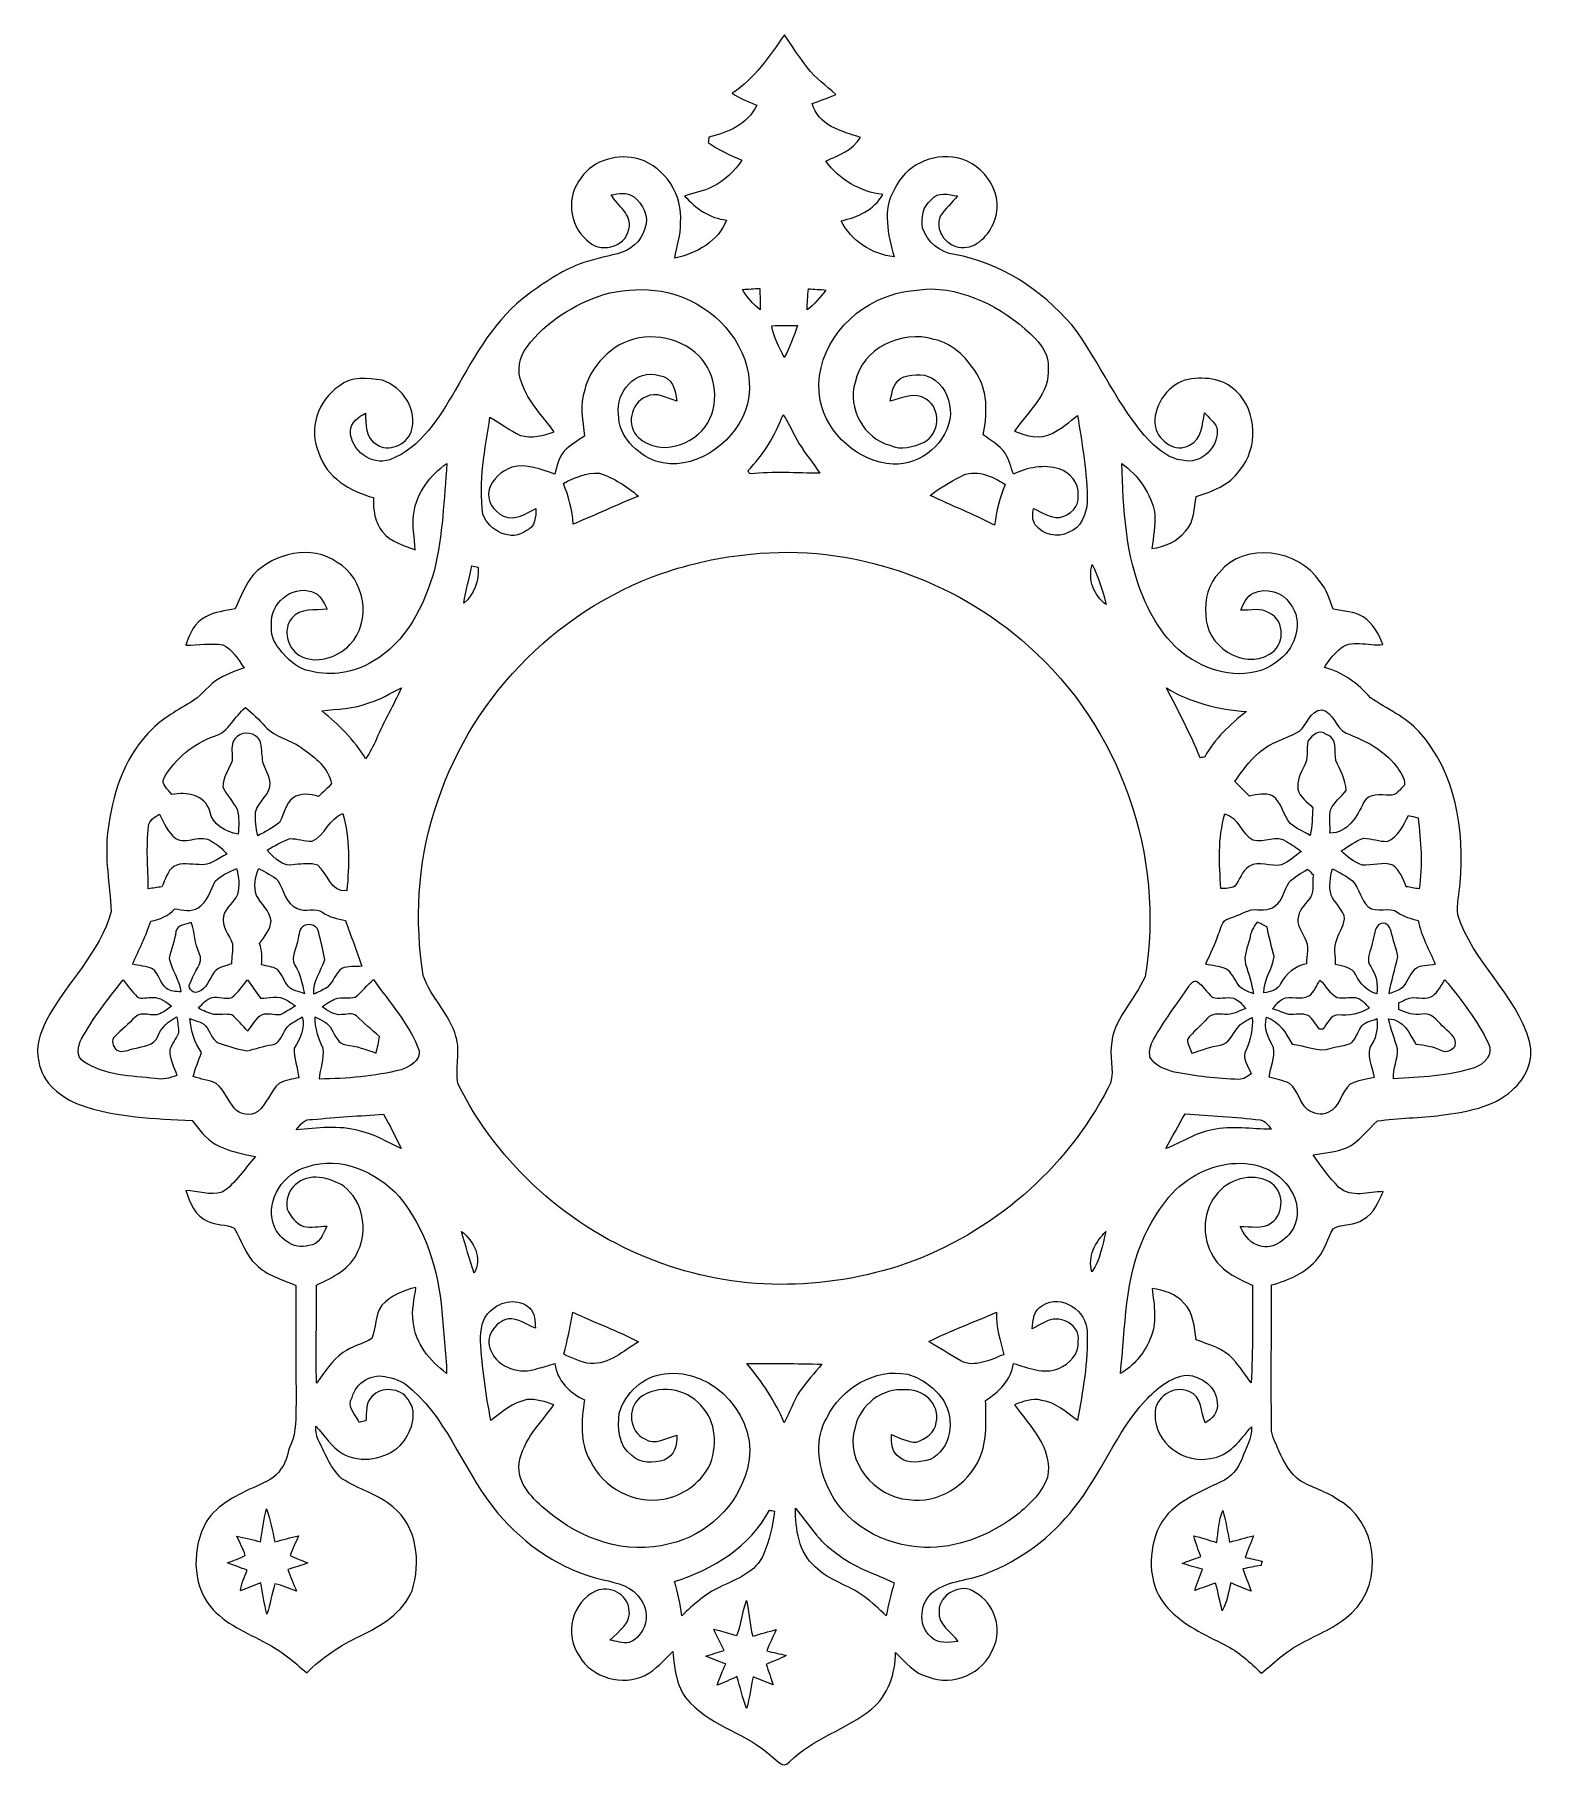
# Model space of a CAD drawing. Header units: centimetres. Extents: x -14.1 to 14.1, y -16.3 to 16.3.
import ezdxf

# ---------------------------------------------------------------- set-up
doc = ezdxf.new("R2010")
doc.units = ezdxf.units.CM
doc.header["$MEASUREMENT"] = 0
doc.layers.add('Layer 1', color=7, linetype='Continuous')

msp = doc.modelspace()

# ---------------------------------------------------------------- linework, layer by layer
at = {"layer": 'Layer 1', "color": 252, "lineweight": 9}
for points, knots in [([(0.0042, 16.26272), (0.14919, 16.056), (0.28183, 15.8408), (0.43776, 15.64219), (0.43776, 15.64219), (0.58804, 15.44604), (0.7923, 15.30423), (0.97292, 15.13842), (0.97292, 15.13842), (0.82617, 15.0781), (0.67835, 15.02165), (0.52878, 14.96944), (0.52878, 14.96944), (0.62896, 14.55775), (1.08193, 14.4431), (1.43542, 14.33091), (1.43542, 14.33091), (1.29007, 14.08573), (1.02302, 13.99965), (0.78278, 13.88535), (0.78278, 13.88535), (1.03713, 13.53363), (1.42801, 13.31174), (1.85628, 13.25706), (1.85628, 13.25706), (1.69118, 12.97025), (1.3825, 12.82702), (1.07064, 12.76458), (1.07064, 12.76458), (1.25691, 12.38852), (1.65237, 12.12958), (2.06724, 12.08866), (2.06724, 12.08866), (1.954, 12.50105), (1.8404, 12.96743), (2.07571, 13.35795), (2.07571, 13.35795), (2.27362, 13.79892), (2.78232, 14.04763), (3.25328, 13.94533), (3.25328, 13.94533), (3.78174, 13.8402), (4.18426, 13.2112), (3.93097, 12.70073), (3.93097, 12.70073), (3.8209, 12.45237), (3.56937, 12.21001), (3.2755, 12.27034), (3.2755, 12.27034), (3.01974, 12.32078), (2.83559, 12.59983), (2.93401, 12.85277), (2.93401, 12.85277), (3.02715, 12.99212), (3.15873, 13.10042), (3.26316, 13.2313), (3.26316, 13.2313), (3.09523, 13.25741), (2.88992, 13.32197), (2.76715, 13.15969), (2.76715, 13.15969), (2.60276, 13.03622), (2.57771, 12.81679), (2.60311, 12.62558), (2.60311, 12.62558), (2.6913, 12.36559), (2.92908, 12.1645), (3.20424, 12.13064), (3.20424, 12.13064), (4.06996, 11.97506), (4.84007, 11.46495), (5.40875, 10.80666), (5.40875, 10.80666), (5.94638, 10.10605), (6.272, 9.25833), (6.88371, 8.61133), (6.88371, 8.61133), (7.04881, 8.45011), (7.24778, 8.28853), (7.4852, 8.26138), (7.4852, 8.26138), (7.83621, 8.16613), (8.19887, 8.52738), (8.13643, 8.87591), (8.13643, 8.87591), (8.09163, 8.98986), (7.98332, 9.0636), (7.90395, 9.15213), (7.90395, 9.15213), (7.86232, 8.93553), (7.85879, 8.65578), (7.62525, 8.54643), (7.62525, 8.54643), (7.36314, 8.39013), (7.04458, 8.61838), (6.98038, 8.88614), (6.98038, 8.88614), (6.92111, 9.26326), (7.18428, 9.64356), (7.53494, 9.76844), (7.53494, 9.76844), (7.86444, 9.84077), (8.25249, 9.81465), (8.5012, 9.55959), (8.5012, 9.55959), (8.90548, 9.17895), (8.91571, 8.48715), (8.56576, 8.06734), (8.56576, 8.06734), (8.37244, 7.79535), (8.05317, 7.67329), (7.7459, 7.58157), (7.7459, 7.58157), (7.70463, 7.36143), (7.71945, 7.10285), (7.55011, 6.92999), (7.55011, 6.92999), (7.39313, 6.73737), (7.15818, 6.63189), (6.91511, 6.60402), (6.91511, 6.60402), (6.9451, 6.81957), (6.97896, 7.03653), (6.96979, 7.25454), (6.96979, 7.25454), (6.90312, 7.63766), (6.66217, 7.9788), (6.34785, 8.20175), (6.34785, 8.20175), (6.37642, 7.35579), (6.41875, 6.48302), (6.75036, 5.69209), (6.75036, 5.69209), (6.96062, 5.2049), (7.26824, 4.7223), (7.7512, 4.46936), (7.7512, 4.46936), (8.22498, 4.19808), (8.89349, 4.13422), (9.32494, 4.52052), (9.32494, 4.52052), (9.62974, 4.75899), (9.77226, 5.23877), (9.51508, 5.56368), (9.51508, 5.56368), (9.3775, 5.79369), (9.05859, 5.87165), (8.82082, 5.76512), (8.82082, 5.76512), (8.69276, 5.7055), (8.64055, 5.56438), (8.58587, 5.44444), (8.58587, 5.44444), (8.7672, 5.43209), (8.96828, 5.50124), (9.12738, 5.38482), (9.12738, 5.38482), (9.43042, 5.249), (9.41348, 4.75864), (9.12703, 4.614), (9.12703, 4.614), (8.62608, 4.30603), (7.91876, 4.78792), (7.93111, 5.35342), (7.93111, 5.35342), (7.90218, 5.6427), (7.97486, 5.94433), (8.18546, 6.15423), (8.18546, 6.15423), (8.66101, 6.74407), (9.67595, 6.58356), (10.07635, 5.98454), (10.07635, 5.98454), (10.20194, 5.8325), (10.25768, 5.642), (10.32718, 5.46173), (10.32718, 5.46173), (10.51591, 5.42186), (10.72229, 5.42327), (10.89056, 5.31568), (10.89056, 5.31568), (11.07225, 5.19573), (11.1809, 4.99853), (11.25922, 4.80097), (11.25922, 4.80097), (10.98052, 4.7537), (10.6468, 4.92868), (10.42631, 4.68914), (10.42631, 4.68914), (10.31695, 4.60024), (10.23334, 4.48559), (10.16031, 4.3667), (10.16031, 4.3667), (10.50921, 4.28274), (10.79143, 4.05485), (11.02709, 3.7952), (11.02709, 3.7952), (11.33154, 3.58319), (11.69137, 3.44243), (11.94008, 3.15527), (11.94008, 3.15527), (12.63223, 2.3975), (12.79839, 1.30107), (12.70913, 0.31399), (12.70913, 0.31399), (12.70243, 0.11538), (12.63964, -0.085), (12.66998, -0.28397), (12.66998, -0.28397), (12.93985, -1.17261), (13.76923, -1.7681), (14.01547, -2.66627), (14.01547, -2.66627), (14.10649, -3.00882), (13.95056, -3.36301), (13.68845, -3.58279), (13.68845, -3.58279), (13.32755, -3.91123), (12.82308, -3.9899), (12.35741, -4.05093), (12.35741, -4.05093), (11.95948, -4.11019), (11.55167, -4.09326), (11.15691, -4.16029), (11.15691, -4.16029), (10.96077, -4.32468), (10.81966, -4.56422), (10.57342, -4.66335), (10.57342, -4.66335), (10.3748, -4.74308), (10.15855, -4.76036), (9.95041, -4.79881), (9.95041, -4.79881), (10.09681, -5.01189), (10.24816, -5.22673), (10.43336, -5.40806), (10.43336, -5.40806), (10.66585, -5.61514), (10.9897, -5.49202), (11.26486, -5.4885), (11.26486, -5.4885), (11.17032, -5.679), (11.09447, -5.90442), (10.89233, -6.00743), (10.89233, -6.00743), (10.72864, -6.13514), (10.49792, -6.08152), (10.32824, -6.18417), (10.32824, -6.18417), (10.21711, -6.36127), (10.1769, -6.57752), (10.03825, -6.7405), (10.03825, -6.7405), (9.8213, -7.01108), (9.49004, -7.15396), (9.16336, -7.24286), (9.16336, -7.24286), (9.17007, -8.12445), (9.1489, -9.00675), (9.16725, -9.88869), (9.16725, -9.88869), (9.14361, -10.03404), (9.21275, -10.16139), (9.27237, -10.28521), (9.27237, -10.28521), (9.35563, -10.49653), (9.46287, -10.70784), (9.62974, -10.86624), (9.62974, -10.86624), (9.85657, -11.04898), (10.15749, -11.09943), (10.39385, -11.26946), (10.39385, -11.26946), (11.15056, -11.65893), (11.29838, -12.83509), (10.67431, -13.40906), (10.67431, -13.40906), (10.42419, -13.64719), (10.09893, -13.78512), (9.79695, -13.94317), (9.79695, -13.94317), (9.48263, -14.08287), (9.2371, -14.32911), (8.97392, -14.5436), (8.97392, -14.5436), (8.76367, -14.34251), (8.54847, -14.1372), (8.2846, -14.00843), (8.2846, -14.00843), (7.90677, -13.81405), (7.50601, -13.63766), (7.21356, -13.3191), (7.21356, -13.3191), (6.85479, -12.9374), (6.83009, -12.33521), (7.01742, -11.86883), (7.01742, -11.86883), (7.21497, -11.36083), (7.76178, -11.16857), (8.21157, -10.94526), (8.21157, -10.94526), (8.40242, -10.86765), (8.54142, -10.6955), (8.61338, -10.50641), (8.61338, -10.50641), (8.67018, -10.30744), (8.80741, -10.12435), (8.78695, -9.9088), (8.78695, -9.9088), (8.57528, -10.15363), (8.36609, -10.47219), (8.01366, -10.50358), (8.01366, -10.50358), (7.51413, -10.61788), (6.95639, -10.19808), (6.97544, -9.67385), (6.97544, -9.67385), (6.9585, -9.36058), (7.32892, -9.11399), (7.61608, -9.24523), (7.61608, -9.24523), (7.86761, -9.33836), (7.82598, -9.63469), (7.91841, -9.83825), (7.91841, -9.83825), (8.05035, -9.76205), (8.17171, -9.63116), (8.14243, -9.46254), (8.14243, -9.46254), (8.14172, -9.17255), (7.84786, -8.95701), (7.57586, -8.93831), (7.57586, -8.93831), (7.25413, -8.97606), (7.00331, -9.19407), (6.78917, -9.41879), (6.78917, -9.41879), (6.24342, -10.02169), (5.95908, -10.8038), (5.45391, -11.43598), (5.45391, -11.43598), (5.02669, -11.98631), (4.44531, -12.41635), (3.79656, -12.66964), (3.79656, -12.66964), (3.47906, -12.79946), (3.10617, -12.79558), (2.82148, -13.0009), (2.82148, -13.0009), (2.55337, -13.18822), (2.5001, -13.6426), (2.75974, -13.85709), (2.75974, -13.85709), (2.88956, -14.0049), (3.09418, -13.95798), (3.26774, -13.94775), (3.26774, -13.94775), (3.14921, -13.75549), (2.88604, -13.63801), (2.91602, -13.37837), (2.91602, -13.37837), (2.89874, -13.0644), (3.34183, -12.82874), (3.59265, -13.02312), (3.59265, -13.02312), (3.95072, -13.22103), (4.113, -13.70434), (3.93343, -14.07616), (3.93343, -14.07616), (3.75669, -14.54571), (3.17179, -14.79936), (2.70788, -14.61309), (2.70788, -14.61309), (2.45106, -14.54818), (2.27467, -14.33158), (2.09687, -14.15201), (2.09687, -14.15201), (2.09123, -14.54677), (1.96105, -14.9567), (1.6492, -15.21458), (1.6492, -15.21458), (1.16977, -15.60193), (0.5443, -15.76703), (0.10191, -16.20871), (0.10191, -16.20871), (-0.01062, -16.34946), (-0.13656, -16.17872), (-0.23075, -16.10817), (-0.23075, -16.10817), (-0.68584, -15.68624), (-1.33283, -15.55007), (-1.76499, -15.10028), (-1.76499, -15.10028), (-2.02639, -14.84346), (-2.05955, -14.47798), (-2.09236, -14.13578), (-2.09236, -14.13578), (-2.25852, -14.29489), (-2.4088, -14.47516), (-2.61624, -14.58416), (-2.61624, -14.58416), (-3.03569, -14.78525), (-3.6146, -14.63602), (-3.8492, -14.22327), (-3.8492, -14.22327), (-4.14306, -13.83381), (-3.98784, -13.18611), (-3.53417, -12.99384), (-3.53417, -12.99384), (-3.28757, -12.88766), (-2.95208, -13.05064), (-2.91963, -13.32369), (-2.91963, -13.32369), (-2.85295, -13.5978), (-3.11436, -13.75196), (-3.27487, -13.9213), (-3.27487, -13.9213), (-3.15564, -13.94176), (-3.03428, -13.98091), (-2.91222, -13.96716), (-2.91222, -13.96716), (-2.61518, -13.84051), (-2.49135, -13.43129), (-2.68785, -13.16776), (-2.68785, -13.16776), (-2.83602, -12.91094), (-3.13976, -12.84603), (-3.40505, -12.78465), (-3.40505, -12.78465), (-4.18575, -12.61073), (-4.8779, -12.13412), (-5.38801, -11.52664), (-5.38801, -11.52664), (-5.99726, -10.80803), (-6.28019, -9.85165), (-6.99315, -9.2163), (-6.99315, -9.2163), (-7.11662, -9.08753), (-7.28172, -9.00922), (-7.45564, -8.97782), (-7.45564, -8.97782), (-7.73152, -8.88645), (-8.06136, -9.07448), (-8.12275, -9.35953), (-8.12275, -9.35953), (-8.23387, -9.5345), (-8.05149, -9.67632), (-7.98904, -9.8266), (-7.98904, -9.8266), (-7.94777, -9.81708), (-7.90614, -9.80791), (-7.86451, -9.79873), (-7.86451, -9.79873), (-7.84899, -9.64281), (-7.8758, -9.46007), (-7.75374, -9.34012), (-7.75374, -9.34012), (-7.56994, -9.14892), (-7.21787, -9.17008), (-7.07041, -9.39904), (-7.07041, -9.39904), (-6.86121, -9.67597), (-7.02137, -10.03298), (-7.21964, -10.26264), (-7.21964, -10.26264), (-7.50433, -10.5244), (-7.95306, -10.60518), (-8.29843, -10.41645), (-8.29843, -10.41645), (-8.51504, -10.29333), (-8.63851, -10.07425), (-8.80643, -9.90033), (-8.80643, -9.90033), (-8.80608, -10.00088), (-8.79373, -10.10283), (-8.74117, -10.19138), (-8.74117, -10.19138), (-8.62193, -10.43338), (-8.51997, -10.70255), (-8.31395, -10.88635), (-8.31395, -10.88635), (-8.00774, -11.08567), (-7.63803, -11.1721), (-7.35757, -11.41657), (-7.35757, -11.41657), (-6.89579, -11.78311), (-6.82911, -12.4608), (-6.99668, -12.99102), (-6.99668, -12.99102), (-7.17342, -13.41541), (-7.58229, -13.6553), (-7.97705, -13.8451), (-7.97705, -13.8451), (-8.3457, -14.01901), (-8.69037, -14.24585), (-8.97682, -14.5376), (-8.97682, -14.5376), (-9.21318, -14.32699), (-9.45801, -14.12167), (-9.73953, -13.97492), (-9.73953, -13.97492), (-10.10712, -13.77877), (-10.51423, -13.62038), (-10.78657, -13.29088), (-10.78657, -13.29088), (-11.14252, -12.84568), (-11.13194, -12.18245), (-10.86559, -11.69597), (-10.86559, -11.69597), (-10.64969, -11.35766), (-10.2701, -11.18445), (-9.91662, -11.02464), (-9.91662, -11.02464), (-9.74905, -10.9435), (-9.55573, -10.87541), (-9.46154, -10.70079), (-9.46154, -10.70079), (-9.34265, -10.57238), (-9.34653, -10.39211), (-9.27633, -10.24147), (-9.27633, -10.24147), (-9.1645, -9.99911), (-9.18425, -9.72395), (-9.1772, -9.46465), (-9.1772, -9.46465), (-9.18037, -8.72629), (-9.18108, -7.98863), (-9.1839, -7.25062), (-9.1839, -7.25062), (-9.44037, -7.14091), (-9.72577, -7.06259), (-9.92897, -6.8608), (-9.92897, -6.8608), (-10.13429, -6.67912), (-10.20096, -6.40184), (-10.3396, -6.17535), (-10.3396, -6.17535), (-10.49553, -6.09915), (-10.68391, -6.12208), (-10.83984, -6.04165), (-10.83984, -6.04165), (-11.08185, -5.95169), (-11.17251, -5.6924), (-11.24977, -5.4698), (-11.24977, -5.4698), (-11.02329, -5.4758), (-10.79186, -5.56681), (-10.56926, -5.5012), (-10.56926, -5.5012), (-10.30891, -5.33257), (-10.14557, -5.05458), (-9.94132, -4.82704), (-9.94132, -4.82704), (-10.20061, -4.78012), (-10.46519, -4.72473), (-10.69838, -4.59632), (-10.69838, -4.59632), (-10.88147, -4.49049), (-11.00353, -4.31092), (-11.133, -4.1497), (-11.133, -4.1497), (-11.84138, -4.11972), (-12.56245, -4.09079), (-13.24014, -3.85972), (-13.24014, -3.85972), (-13.5975, -3.71932), (-13.95275, -3.44485), (-14.01519, -3.0441), (-14.01519, -3.0441), (-14.09245, -2.77952), (-13.98662, -2.50435), (-13.87126, -2.26799), (-13.87126, -2.26799), (-13.49979, -1.56525), (-12.8662, -1.00187), (-12.65171, -0.21905), (-12.65171, -0.21905), (-12.67817, 0.28507), (-12.78576, 0.7906), (-12.71521, 1.29754), (-12.71521, 1.29754), (-12.6316, 1.95476), (-12.43228, 2.63492), (-11.96203, 3.12352), (-11.96203, 3.12352), (-11.7426, 3.37469), (-11.44944, 3.5412), (-11.16404, 3.70595), (-11.16404, 3.70595), (-10.98342, 3.81214), (-10.85642, 3.98429), (-10.69485, 4.11376), (-10.69485, 4.11376), (-10.52975, 4.2263), (-10.34066, 4.29544), (-10.15192, 4.35647), (-10.15192, 4.35647), (-10.26587, 4.51487), (-10.371, 4.70467), (-10.55268, 4.7918), (-10.55268, 4.7918), (-10.78375, 4.8292), (-11.0194, 4.78439), (-11.25224, 4.78369), (-11.25224, 4.78369), (-11.1845, 4.99147), (-11.08396, 5.22078), (-10.87477, 5.3185), (-10.87477, 5.3185), (-10.70861, 5.4201), (-10.50894, 5.42433), (-10.32337, 5.46737), (-10.32337, 5.46737), (-10.22495, 5.69068), (-10.13323, 5.92245), (-9.978, 6.11366), (-9.978, 6.11366), (-9.58713, 6.52288), (-8.88369, 6.67987), (-8.40356, 6.34191), (-8.40356, 6.34191), (-7.88427, 6.04275), (-7.74104, 5.23277), (-8.16649, 4.79568), (-8.16649, 4.79568), (-8.40144, 4.5438), (-8.80996, 4.4168), (-9.12464, 4.59707), (-9.12464, 4.59707), (-9.34618, 4.74171), (-9.43155, 5.07649), (-9.25834, 5.28992), (-9.25834, 5.28992), (-9.09924, 5.49136), (-8.81737, 5.43245), (-8.59018, 5.46067), (-8.59018, 5.46067), (-8.66038, 5.58873), (-8.72811, 5.75347), (-8.88545, 5.79122), (-8.88545, 5.79122), (-9.25904, 5.91963), (-9.67673, 5.5598), (-9.63757, 5.17492), (-9.63757, 5.17492), (-9.65945, 5.00982), (-9.60477, 4.84366), (-9.49576, 4.71983), (-9.49576, 4.71983), (-9.343, 4.52969), (-9.15427, 4.3339), (-8.90062, 4.29438), (-8.90062, 4.29438), (-8.50727, 4.19243), (-8.085, 4.27181), (-7.73892, 4.47607), (-7.73892, 4.47607), (-7.10922, 4.8366), (-6.76208, 5.52629), (-6.57652, 6.20291), (-6.57652, 6.20291), (-6.41707, 6.85767), (-6.39907, 7.53535), (-6.34016, 8.20387), (-6.34016, 8.20387), (-6.65449, 7.98303), (-6.91272, 7.65107), (-6.96422, 7.2623), (-6.96422, 7.2623), (-7.00656, 7.03406), (-6.94235, 6.80722), (-6.93918, 6.57862), (-6.93918, 6.57862), (-7.15684, 6.65976), (-7.39497, 6.72714), (-7.54948, 6.91305), (-7.54948, 6.91305), (-7.69835, 7.09332), (-7.7294, 7.33392), (-7.72093, 7.5597), (-7.72093, 7.5597), (-8.15944, 7.67647), (-8.60746, 7.93964), (-8.74928, 8.39648), (-8.74928, 8.39648), (-8.9546, 8.84098), (-8.76657, 9.39098), (-8.36863, 9.65449), (-8.36863, 9.65449), (-8.14709, 9.84887), (-7.82218, 9.81112), (-7.55442, 9.76632), (-7.55442, 9.76632), (-7.17342, 9.6365), (-6.87356, 9.20082), (-7.01573, 8.7976), (-7.01573, 8.7976), (-7.10145, 8.55523), (-7.44541, 8.39754), (-7.66449, 8.563), (-7.66449, 8.563), (-7.88004, 8.672), (-7.8624, 8.94082), (-7.87298, 9.14508), (-7.87298, 9.14508), (-8.0088, 9.07911), (-8.14356, 8.97151), (-8.15626, 8.80888), (-8.15626, 8.80888), (-8.15344, 8.44764), (-7.76115, 8.1566), (-7.41296, 8.27161), (-7.41296, 8.27161), (-6.82558, 8.50055), (-6.48445, 9.06676), (-6.17894, 9.58393), (-6.17894, 9.58393), (-5.80923, 10.24222), (-5.42752, 10.92837), (-4.8091, 11.38733), (-4.8091, 11.38733), (-4.50572, 11.59759), (-4.20127, 11.81949), (-3.85131, 11.94613), (-3.85131, 11.94613), (-3.61989, 12.03574), (-3.37577, 12.08583), (-3.13553, 12.14545), (-3.13553, 12.14545), (-2.89987, 12.19908), (-2.67727, 12.37793), (-2.62082, 12.62029), (-2.62082, 12.62029), (-2.5224, 12.84043), (-2.65681, 13.08596), (-2.83214, 13.21896), (-2.83214, 13.21896), (-2.95737, 13.30997), (-3.1133, 13.27293), (-3.25265, 13.25212), (-3.25265, 13.25212), (-3.13059, 13.04539), (-2.84837, 12.881), (-2.91892, 12.60548), (-2.91892, 12.60548), (-2.98701, 12.25446), (-3.4883, 12.13734), (-3.71373, 12.40722), (-3.71373, 12.40722), (-4.05381, 12.68168), (-4.09473, 13.23765), (-3.81604, 13.57032), (-3.81604, 13.57032), (-3.58673, 13.9171), (-3.11013, 14.03387), (-2.72525, 13.92416), (-2.72525, 13.92416), (-2.22924, 13.76788), (-1.89904, 13.24012), (-1.95055, 12.72613), (-1.95055, 12.72613), (-1.93855, 12.49823), (-2.01899, 12.28268), (-2.05497, 12.06149), (-2.05497, 12.06149), (-1.65139, 12.14933), (-1.23652, 12.3737), (-1.08095, 12.77834), (-1.08095, 12.77834), (-1.40127, 12.80621), (-1.66162, 13.00023), (-1.87152, 13.22883), (-1.87152, 13.22883), (-1.69902, 13.28775), (-1.51769, 13.32373), (-1.35082, 13.39923), (-1.35082, 13.39923), (-1.12716, 13.51811), (-0.93102, 13.69238), (-0.79308, 13.90546), (-0.79308, 13.90546), (-1.01427, 13.99577), (-1.23194, 14.09526), (-1.42773, 14.23355), (-1.42773, 14.23355), (-1.42455, 14.2593), (-1.4182, 14.3108), (-1.41503, 14.33656), (-1.41503, 14.33656), (-1.05802, 14.42193), (-0.67702, 14.58033), (-0.51615, 14.93593), (-0.51615, 14.93593), (-0.67208, 15.00507), (-0.83506, 15.06152), (-0.97512, 15.161), (-0.97512, 15.161), (-0.55778, 15.43899), (-0.26956, 15.85209), (0.0042, 16.26272), (0.0042, 16.26272), (0.0042, 16.26272), (0.0042, 16.26272), (0.0042, 16.26272)], [0, 0, 0, 0, 0.0049505, 0.0049505, 0.0049505, 0.0049505, 0.00990099, 0.00990099, 0.00990099, 0.00990099, 0.01485149, 0.01485149, 0.01485149, 0.01485149, 0.01980198, 0.01980198, 0.01980198, 0.01980198, 0.02475248, 0.02475248, 0.02475248, 0.02475248, 0.02970297, 0.02970297, 0.02970297, 0.02970297, 0.03465347, 0.03465347, 0.03465347, 0.03465347, 0.03960396, 0.03960396, 0.03960396, 0.03960396, 0.04455446, 0.04455446, 0.04455446, 0.04455446, 0.04950495, 0.04950495, 0.04950495, 0.04950495, 0.05445545, 0.05445545, 0.05445545, 0.05445545, 0.05940594, 0.05940594, 0.05940594, 0.05940594, 0.06435644, 0.06435644, 0.06435644, 0.06435644, 0.06930693, 0.06930693, 0.06930693, 0.06930693, 0.07425743, 0.07425743, 0.07425743, 0.07425743, 0.07920792, 0.07920792, 0.07920792, 0.07920792, 0.08415842, 0.08415842, 0.08415842, 0.08415842, 0.08910891, 0.08910891, 0.08910891, 0.08910891, 0.09405941, 0.09405941, 0.09405941, 0.09405941, 0.0990099, 0.0990099, 0.0990099, 0.0990099, 0.1039604, 0.1039604, 0.1039604, 0.1039604, 0.10891089, 0.10891089, 0.10891089, 0.10891089, 0.11386139, 0.11386139, 0.11386139, 0.11386139, 0.11881188, 0.11881188, 0.11881188, 0.11881188, 0.12376238, 0.12376238, 0.12376238, 0.12376238, 0.12871287, 0.12871287, 0.12871287, 0.12871287, 0.13366337, 0.13366337, 0.13366337, 0.13366337, 0.13861386, 0.13861386, 0.13861386, 0.13861386, 0.14356436, 0.14356436, 0.14356436, 0.14356436, 0.14851485, 0.14851485, 0.14851485, 0.14851485, 0.15346535, 0.15346535, 0.15346535, 0.15346535, 0.15841584, 0.15841584, 0.15841584, 0.15841584, 0.16336634, 0.16336634, 0.16336634, 0.16336634, 0.16831683, 0.16831683, 0.16831683, 0.16831683, 0.17326733, 0.17326733, 0.17326733, 0.17326733, 0.17821782, 0.17821782, 0.17821782, 0.17821782, 0.18316832, 0.18316832, 0.18316832, 0.18316832, 0.18811881, 0.18811881, 0.18811881, 0.18811881, 0.19306931, 0.19306931, 0.19306931, 0.19306931, 0.1980198, 0.1980198, 0.1980198, 0.1980198, 0.2029703, 0.2029703, 0.2029703, 0.2029703, 0.20792079, 0.20792079, 0.20792079, 0.20792079, 0.21287129, 0.21287129, 0.21287129, 0.21287129, 0.21782178, 0.21782178, 0.21782178, 0.21782178, 0.22277228, 0.22277228, 0.22277228, 0.22277228, 0.22772277, 0.22772277, 0.22772277, 0.22772277, 0.23267327, 0.23267327, 0.23267327, 0.23267327, 0.23762376, 0.23762376, 0.23762376, 0.23762376, 0.24257426, 0.24257426, 0.24257426, 0.24257426, 0.24752475, 0.24752475, 0.24752475, 0.24752475, 0.25247525, 0.25247525, 0.25247525, 0.25247525, 0.25742574, 0.25742574, 0.25742574, 0.25742574, 0.26237624, 0.26237624, 0.26237624, 0.26237624, 0.26732673, 0.26732673, 0.26732673, 0.26732673, 0.27227723, 0.27227723, 0.27227723, 0.27227723, 0.27722772, 0.27722772, 0.27722772, 0.27722772, 0.28217822, 0.28217822, 0.28217822, 0.28217822, 0.28712871, 0.28712871, 0.28712871, 0.28712871, 0.29207921, 0.29207921, 0.29207921, 0.29207921, 0.2970297, 0.2970297, 0.2970297, 0.2970297, 0.3019802, 0.3019802, 0.3019802, 0.3019802, 0.30693069, 0.30693069, 0.30693069, 0.30693069, 0.31188119, 0.31188119, 0.31188119, 0.31188119, 0.31683168, 0.31683168, 0.31683168, 0.31683168, 0.32178218, 0.32178218, 0.32178218, 0.32178218, 0.32673267, 0.32673267, 0.32673267, 0.32673267, 0.33168317, 0.33168317, 0.33168317, 0.33168317, 0.33663366, 0.33663366, 0.33663366, 0.33663366, 0.34158416, 0.34158416, 0.34158416, 0.34158416, 0.34653465, 0.34653465, 0.34653465, 0.34653465, 0.35148515, 0.35148515, 0.35148515, 0.35148515, 0.35643564, 0.35643564, 0.35643564, 0.35643564, 0.36138614, 0.36138614, 0.36138614, 0.36138614, 0.36633663, 0.36633663, 0.36633663, 0.36633663, 0.37128713, 0.37128713, 0.37128713, 0.37128713, 0.37623762, 0.37623762, 0.37623762, 0.37623762, 0.38118812, 0.38118812, 0.38118812, 0.38118812, 0.38613861, 0.38613861, 0.38613861, 0.38613861, 0.39108911, 0.39108911, 0.39108911, 0.39108911, 0.3960396, 0.3960396, 0.3960396, 0.3960396, 0.4009901, 0.4009901, 0.4009901, 0.4009901, 0.40594059, 0.40594059, 0.40594059, 0.40594059, 0.41089109, 0.41089109, 0.41089109, 0.41089109, 0.41584158, 0.41584158, 0.41584158, 0.41584158, 0.42079208, 0.42079208, 0.42079208, 0.42079208, 0.42574257, 0.42574257, 0.42574257, 0.42574257, 0.43069307, 0.43069307, 0.43069307, 0.43069307, 0.43564356, 0.43564356, 0.43564356, 0.43564356, 0.44059406, 0.44059406, 0.44059406, 0.44059406, 0.44554455, 0.44554455, 0.44554455, 0.44554455, 0.45049505, 0.45049505, 0.45049505, 0.45049505, 0.45544554, 0.45544554, 0.45544554, 0.45544554, 0.46039604, 0.46039604, 0.46039604, 0.46039604, 0.46534653, 0.46534653, 0.46534653, 0.46534653, 0.47029703, 0.47029703, 0.47029703, 0.47029703, 0.47524752, 0.47524752, 0.47524752, 0.47524752, 0.48019802, 0.48019802, 0.48019802, 0.48019802, 0.48514851, 0.48514851, 0.48514851, 0.48514851, 0.49009901, 0.49009901, 0.49009901, 0.49009901, 0.4950495, 0.4950495, 0.4950495, 0.4950495, 0.5, 0.5, 0.5, 0.5, 0.5049505, 0.5049505, 0.5049505, 0.5049505, 0.50990099, 0.50990099, 0.50990099, 0.50990099, 0.51485149, 0.51485149, 0.51485149, 0.51485149, 0.51980198, 0.51980198, 0.51980198, 0.51980198, 0.52475248, 0.52475248, 0.52475248, 0.52475248, 0.52970297, 0.52970297, 0.52970297, 0.52970297, 0.53465347, 0.53465347, 0.53465347, 0.53465347, 0.53960396, 0.53960396, 0.53960396, 0.53960396, 0.54455446, 0.54455446, 0.54455446, 0.54455446, 0.54950495, 0.54950495, 0.54950495, 0.54950495, 0.55445545, 0.55445545, 0.55445545, 0.55445545, 0.55940594, 0.55940594, 0.55940594, 0.55940594, 0.56435644, 0.56435644, 0.56435644, 0.56435644, 0.56930693, 0.56930693, 0.56930693, 0.56930693, 0.57425743, 0.57425743, 0.57425743, 0.57425743, 0.57920792, 0.57920792, 0.57920792, 0.57920792, 0.58415842, 0.58415842, 0.58415842, 0.58415842, 0.58910891, 0.58910891, 0.58910891, 0.58910891, 0.59405941, 0.59405941, 0.59405941, 0.59405941, 0.5990099, 0.5990099, 0.5990099, 0.5990099, 0.6039604, 0.6039604, 0.6039604, 0.6039604, 0.60891089, 0.60891089, 0.60891089, 0.60891089, 0.61386139, 0.61386139, 0.61386139, 0.61386139, 0.61881188, 0.61881188, 0.61881188, 0.61881188, 0.62376238, 0.62376238, 0.62376238, 0.62376238, 0.62871287, 0.62871287, 0.62871287, 0.62871287, 0.63366337, 0.63366337, 0.63366337, 0.63366337, 0.63861386, 0.63861386, 0.63861386, 0.63861386, 0.64356436, 0.64356436, 0.64356436, 0.64356436, 0.64851485, 0.64851485, 0.64851485, 0.64851485, 0.65346535, 0.65346535, 0.65346535, 0.65346535, 0.65841584, 0.65841584, 0.65841584, 0.65841584, 0.66336634, 0.66336634, 0.66336634, 0.66336634, 0.66831683, 0.66831683, 0.66831683, 0.66831683, 0.67326733, 0.67326733, 0.67326733, 0.67326733, 0.67821782, 0.67821782, 0.67821782, 0.67821782, 0.68316832, 0.68316832, 0.68316832, 0.68316832, 0.68811881, 0.68811881, 0.68811881, 0.68811881, 0.69306931, 0.69306931, 0.69306931, 0.69306931, 0.6980198, 0.6980198, 0.6980198, 0.6980198, 0.7029703, 0.7029703, 0.7029703, 0.7029703, 0.70792079, 0.70792079, 0.70792079, 0.70792079, 0.71287129, 0.71287129, 0.71287129, 0.71287129, 0.71782178, 0.71782178, 0.71782178, 0.71782178, 0.72277228, 0.72277228, 0.72277228, 0.72277228, 0.72772277, 0.72772277, 0.72772277, 0.72772277, 0.73267327, 0.73267327, 0.73267327, 0.73267327, 0.73762376, 0.73762376, 0.73762376, 0.73762376, 0.74257426, 0.74257426, 0.74257426, 0.74257426, 0.74752475, 0.74752475, 0.74752475, 0.74752475, 0.75247525, 0.75247525, 0.75247525, 0.75247525, 0.75742574, 0.75742574, 0.75742574, 0.75742574, 0.76237624, 0.76237624, 0.76237624, 0.76237624, 0.76732673, 0.76732673, 0.76732673, 0.76732673, 0.77227723, 0.77227723, 0.77227723, 0.77227723, 0.77722772, 0.77722772, 0.77722772, 0.77722772, 0.78217822, 0.78217822, 0.78217822, 0.78217822, 0.78712871, 0.78712871, 0.78712871, 0.78712871, 0.79207921, 0.79207921, 0.79207921, 0.79207921, 0.7970297, 0.7970297, 0.7970297, 0.7970297, 0.8019802, 0.8019802, 0.8019802, 0.8019802, 0.80693069, 0.80693069, 0.80693069, 0.80693069, 0.81188119, 0.81188119, 0.81188119, 0.81188119, 0.81683168, 0.81683168, 0.81683168, 0.81683168, 0.82178218, 0.82178218, 0.82178218, 0.82178218, 0.82673267, 0.82673267, 0.82673267, 0.82673267, 0.83168317, 0.83168317, 0.83168317, 0.83168317, 0.83663366, 0.83663366, 0.83663366, 0.83663366, 0.84158416, 0.84158416, 0.84158416, 0.84158416, 0.84653465, 0.84653465, 0.84653465, 0.84653465, 0.85148515, 0.85148515, 0.85148515, 0.85148515, 0.85643564, 0.85643564, 0.85643564, 0.85643564, 0.86138614, 0.86138614, 0.86138614, 0.86138614, 0.86633663, 0.86633663, 0.86633663, 0.86633663, 0.87128713, 0.87128713, 0.87128713, 0.87128713, 0.87623762, 0.87623762, 0.87623762, 0.87623762, 0.88118812, 0.88118812, 0.88118812, 0.88118812, 0.88613861, 0.88613861, 0.88613861, 0.88613861, 0.89108911, 0.89108911, 0.89108911, 0.89108911, 0.8960396, 0.8960396, 0.8960396, 0.8960396, 0.9009901, 0.9009901, 0.9009901, 0.9009901, 0.90594059, 0.90594059, 0.90594059, 0.90594059, 0.91089109, 0.91089109, 0.91089109, 0.91089109, 0.91584158, 0.91584158, 0.91584158, 0.91584158, 0.92079208, 0.92079208, 0.92079208, 0.92079208, 0.92574257, 0.92574257, 0.92574257, 0.92574257, 0.93069307, 0.93069307, 0.93069307, 0.93069307, 0.93564356, 0.93564356, 0.93564356, 0.93564356, 0.94059406, 0.94059406, 0.94059406, 0.94059406, 0.94554455, 0.94554455, 0.94554455, 0.94554455, 0.95049505, 0.95049505, 0.95049505, 0.95049505, 0.95544554, 0.95544554, 0.95544554, 0.95544554, 0.96039604, 0.96039604, 0.96039604, 0.96039604, 0.96534653, 0.96534653, 0.96534653, 0.96534653, 0.97029703, 0.97029703, 0.97029703, 0.97029703, 0.97524752, 0.97524752, 0.97524752, 0.97524752, 0.98019802, 0.98019802, 0.98019802, 0.98019802, 0.98514851, 0.98514851, 0.98514851, 0.98514851, 0.99009901, 0.99009901, 0.99009901, 0.99009901, 1, 1, 1, 1]), ([(-3.39164, 11.37852), (-3.94939, 11.19084), (-4.4842, 10.87475), (-4.83415, 10.3918), (-4.83415, 10.3918), (-4.98585, 10.20377), (-5.03206, 9.93707), (-4.93081, 9.7134), (-4.93081, 9.7134), (-4.81299, 9.35922), (-4.54099, 9.09147), (-4.32545, 8.79724), (-4.32545, 8.79724), (-4.52653, 8.72811), (-4.74631, 8.66566), (-4.95798, 8.73022), (-4.95798, 8.73022), (-5.16365, 8.81982), (-5.34004, 8.96094), (-5.53159, 9.07488), (-5.53159, 9.07488), (-5.62402, 8.47023), (-5.7489, 7.85885), (-5.66389, 7.24572), (-5.66389, 7.24572), (-5.55064, 6.93951), (-5.12907, 6.71444), (-4.84262, 6.94092), (-4.84262, 6.94092), (-4.67787, 7.0076), (-4.66764, 7.20692), (-4.66623, 7.3572), (-4.66623, 7.3572), (-4.85532, 7.26266), (-5.05393, 7.11767), (-5.27795, 7.20939), (-5.27795, 7.20939), (-5.45469, 7.29935), (-5.60815, 7.49902), (-5.5457, 7.70963), (-5.5457, 7.70963), (-5.48679, 7.91459), (-5.31358, 8.06099), (-5.11955, 8.13296), (-5.11955, 8.13296), (-4.84368, 8.20598), (-4.57133, 8.09204), (-4.31451, 8.00173), (-4.31451, 8.00173), (-4.26759, 8.14672), (-4.24219, 8.30689), (-4.1413, 8.42682), (-4.1413, 8.42682), (-4.02735, 8.54183), (-3.88941, 8.62897), (-3.75254, 8.71434), (-3.75254, 8.71434), (-3.78746, 9.00256), (-3.85025, 9.30418), (-3.74936, 9.58605), (-3.74936, 9.58605), (-3.66963, 9.90602), (-3.45761, 10.17942), (-3.19303, 10.37028), (-3.19303, 10.37028), (-2.74359, 10.68319), (-2.08778, 10.63909), (-1.67185, 10.28702), (-1.67185, 10.28702), (-1.29332, 9.97375), (-1.19454, 9.39098), (-1.43584, 8.96516), (-1.43584, 8.96516), (-1.6842, 8.53936), (-2.35624, 8.32205), (-2.73724, 8.69212), (-2.73724, 8.69212), (-2.98172, 8.89708), (-2.884, 9.3384), (-2.59613, 9.45588), (-2.59613, 9.45588), (-2.40316, 9.56206), (-2.2056, 9.42237), (-2.01899, 9.37297), (-2.01899, 9.37297), (-2.03274, 9.57618), (-2.11282, 9.84147), (-2.35236, 9.85275), (-2.35236, 9.85275), (-2.78275, 9.98857), (-3.17715, 9.53808), (-3.1126, 9.12815), (-3.1126, 9.12815), (-3.11789, 8.71328), (-2.77322, 8.38132), (-2.40986, 8.24162), (-2.40986, 8.24162), (-1.71912, 8.03665), (-0.98076, 8.54395), (-0.73276, 9.18353), (-0.73276, 9.18353), (-0.46394, 9.91378), (-0.89856, 10.74316), (-1.53145, 11.12945), (-1.53145, 11.12945), (-2.06908, 11.49917), (-2.77393, 11.54467), (-3.39164, 11.37852), (-3.39164, 11.37852), (-3.39164, 11.37852), (-3.39164, 11.37852), (-3.39164, 11.37852)], [0, 0, 0, 0, 0.03448276, 0.03448276, 0.03448276, 0.03448276, 0.06896552, 0.06896552, 0.06896552, 0.06896552, 0.10344828, 0.10344828, 0.10344828, 0.10344828, 0.13793103, 0.13793103, 0.13793103, 0.13793103, 0.17241379, 0.17241379, 0.17241379, 0.17241379, 0.20689655, 0.20689655, 0.20689655, 0.20689655, 0.24137931, 0.24137931, 0.24137931, 0.24137931, 0.27586207, 0.27586207, 0.27586207, 0.27586207, 0.31034483, 0.31034483, 0.31034483, 0.31034483, 0.34482759, 0.34482759, 0.34482759, 0.34482759, 0.37931034, 0.37931034, 0.37931034, 0.37931034, 0.4137931, 0.4137931, 0.4137931, 0.4137931, 0.44827586, 0.44827586, 0.44827586, 0.44827586, 0.48275862, 0.48275862, 0.48275862, 0.48275862, 0.51724138, 0.51724138, 0.51724138, 0.51724138, 0.55172414, 0.55172414, 0.55172414, 0.55172414, 0.5862069, 0.5862069, 0.5862069, 0.5862069, 0.62068966, 0.62068966, 0.62068966, 0.62068966, 0.65517241, 0.65517241, 0.65517241, 0.65517241, 0.68965517, 0.68965517, 0.68965517, 0.68965517, 0.72413793, 0.72413793, 0.72413793, 0.72413793, 0.75862069, 0.75862069, 0.75862069, 0.75862069, 0.79310345, 0.79310345, 0.79310345, 0.79310345, 0.82758621, 0.82758621, 0.82758621, 0.82758621, 0.86206897, 0.86206897, 0.86206897, 0.86206897, 0.89655172, 0.89655172, 0.89655172, 0.89655172, 0.93103448, 0.93103448, 0.93103448, 0.93103448, 1, 1, 1, 1]), ([(-0.78215, 11.47271), (-0.69748, 11.32525), (-0.58389, 11.19578), (-0.45054, 11.0903), (-0.45054, 11.0903), (-0.44771, 11.2247), (-0.45371, 11.35876), (-0.45724, 11.49282), (-0.45724, 11.49282), (-0.56589, 11.48647), (-0.6742, 11.47976), (-0.78215, 11.47271), (-0.78215, 11.47271), (-0.78215, 11.47271), (-0.78215, 11.47271), (-0.78215, 11.47271)], [0, 0, 0, 0, 0.2, 0.2, 0.2, 0.2, 0.4, 0.4, 0.4, 0.4, 0.6, 0.6, 0.6, 0.6, 1, 1, 1, 1]), ([(0.45752, 11.48364), (0.44587, 11.35206), (0.43317, 11.22012), (0.43247, 11.08747), (0.43247, 11.08747), (0.57146, 11.19084), (0.6773, 11.32948), (0.7863, 11.46212), (0.7863, 11.46212), (0.6773, 11.47341), (0.56582, 11.47835), (0.45752, 11.48364), (0.45752, 11.48364), (0.45752, 11.48364), (0.45752, 11.48364), (0.45752, 11.48364)], [0, 0, 0, 0, 0.2, 0.2, 0.2, 0.2, 0.4, 0.4, 0.4, 0.4, 0.6, 0.6, 0.6, 0.6, 1, 1, 1, 1]), ([(1.8905, 11.32384), (1.12709, 11.0395), (0.52348, 10.22105), (0.67624, 9.38391), (0.67624, 9.38391), (0.81558, 8.75068), (1.39661, 8.22645), (2.0489, 8.18799), (2.0489, 8.18799), (2.57595, 8.16613), (3.08606, 8.59476), (3.12593, 9.12638), (3.12593, 9.12638), (3.1231, 9.36133), (3.04514, 9.61639), (2.84511, 9.75856), (2.84511, 9.75856), (2.68354, 9.90038), (2.44401, 9.88732), (2.25104, 9.83054), (2.25104, 9.83054), (2.06618, 9.76173), (2.02561, 9.54654), (1.99563, 9.37509), (1.99563, 9.37509), (2.21541, 9.42272), (2.462, 9.55818), (2.67225, 9.40896), (2.67225, 9.40896), (2.958, 9.23574), (2.92908, 8.75244), (2.63098, 8.60358), (2.63098, 8.60358), (2.43413, 8.51008), (2.19565, 8.44517), (1.98822, 8.54359), (1.98822, 8.54359), (1.50033, 8.67377), (1.18247, 9.2435), (1.33487, 9.7261), (1.33487, 9.7261), (1.46011, 10.36393), (2.21505, 10.72058), (2.81336, 10.53502), (2.81336, 10.53502), (3.19084, 10.45565), (3.47235, 10.14944), (3.65721, 9.82841), (3.65721, 9.82841), (3.83713, 9.49503), (3.8142, 9.10133), (3.74399, 8.74009), (3.74399, 8.74009), (3.88651, 8.63073), (4.05514, 8.5443), (4.15851, 8.39225), (4.15851, 8.39225), (4.23224, 8.27231), (4.26116, 8.1319), (4.31479, 8.00243), (4.31479, 8.00243), (4.57972, 8.12555), (4.88452, 8.18905), (5.17133, 8.10015), (5.17133, 8.10015), (5.36959, 8.02572), (5.55374, 7.83874), (5.52905, 7.61014), (5.52905, 7.61014), (5.56186, 7.39354), (5.37277, 7.21821), (5.17592, 7.18575), (5.17592, 7.18575), (4.99353, 7.17799), (4.84395, 7.28629), (4.68626, 7.35755), (4.68626, 7.35755), (4.67462, 7.2549), (4.65698, 7.13954), (4.72119, 7.04923), (4.72119, 7.04923), (4.8623, 6.85767), (5.14205, 6.79311), (5.35266, 6.90812), (5.35266, 6.90812), (5.58267, 6.99031), (5.68004, 7.24537), (5.7005, 7.46868), (5.7005, 7.46868), (5.69979, 8.01866), (5.60384, 8.56194), (5.51776, 9.10311), (5.51776, 9.10311), (5.36324, 8.98492), (5.21508, 8.85439), (5.04151, 8.76514), (5.04151, 8.76514), (4.81855, 8.65119), (4.55256, 8.71575), (4.33243, 8.80888), (4.33243, 8.80888), (4.58078, 9.18142), (5.01293, 9.51197), (4.96213, 10.00797), (4.96213, 10.00797), (4.98718, 10.22035), (4.86018, 10.3985), (4.72648, 10.54631), (4.72648, 10.54631), (4.21072, 11.06842), (3.52456, 11.45401), (2.77809, 11.4847), (2.77809, 11.4847), (2.47823, 11.46847), (2.17166, 11.43567), (1.8905, 11.32384), (1.8905, 11.32384), (1.8905, 11.32384), (1.8905, 11.32384), (1.8905, 11.32384)], [0, 0, 0, 0, 0.03225806, 0.03225806, 0.03225806, 0.03225806, 0.06451613, 0.06451613, 0.06451613, 0.06451613, 0.09677419, 0.09677419, 0.09677419, 0.09677419, 0.12903226, 0.12903226, 0.12903226, 0.12903226, 0.16129032, 0.16129032, 0.16129032, 0.16129032, 0.19354839, 0.19354839, 0.19354839, 0.19354839, 0.22580645, 0.22580645, 0.22580645, 0.22580645, 0.25806452, 0.25806452, 0.25806452, 0.25806452, 0.29032258, 0.29032258, 0.29032258, 0.29032258, 0.32258065, 0.32258065, 0.32258065, 0.32258065, 0.35483871, 0.35483871, 0.35483871, 0.35483871, 0.38709677, 0.38709677, 0.38709677, 0.38709677, 0.41935484, 0.41935484, 0.41935484, 0.41935484, 0.4516129, 0.4516129, 0.4516129, 0.4516129, 0.48387097, 0.48387097, 0.48387097, 0.48387097, 0.51612903, 0.51612903, 0.51612903, 0.51612903, 0.5483871, 0.5483871, 0.5483871, 0.5483871, 0.58064516, 0.58064516, 0.58064516, 0.58064516, 0.61290323, 0.61290323, 0.61290323, 0.61290323, 0.64516129, 0.64516129, 0.64516129, 0.64516129, 0.67741935, 0.67741935, 0.67741935, 0.67741935, 0.70967742, 0.70967742, 0.70967742, 0.70967742, 0.74193548, 0.74193548, 0.74193548, 0.74193548, 0.77419355, 0.77419355, 0.77419355, 0.77419355, 0.80645161, 0.80645161, 0.80645161, 0.80645161, 0.83870968, 0.83870968, 0.83870968, 0.83870968, 0.87096774, 0.87096774, 0.87096774, 0.87096774, 0.90322581, 0.90322581, 0.90322581, 0.90322581, 0.93548387, 0.93548387, 0.93548387, 0.93548387, 1, 1, 1, 1]), ([(-0.23111, 10.78902), (-0.20042, 10.57559), (-0.08964, 10.38545), (0.00349, 10.19389), (0.00349, 10.19389), (0.11038, 10.38403), (0.18023, 10.59253), (0.25326, 10.79749), (0.25326, 10.79749), (0.09168, 10.79537), (-0.07024, 10.80278), (-0.23111, 10.78902), (-0.23111, 10.78902), (-0.23111, 10.78902), (-0.23111, 10.78902), (-0.23111, 10.78902)], [0, 0, 0, 0, 0.2, 0.2, 0.2, 0.2, 0.4, 0.4, 0.4, 0.4, 0.6, 0.6, 0.6, 0.6, 1, 1, 1, 1]), ([(-0.01979, 9.11862), (-0.16902, 8.72774), (-0.38315, 8.36191), (-0.68231, 8.06558), (-0.68231, 8.06558), (-0.67173, 8.05006), (-0.65056, 8.01901), (-0.63998, 8.00349), (-0.63998, 8.00349), (-0.205, 8.05535), (0.23385, 8.01866), (0.67059, 8.0176), (0.67059, 8.0176), (0.54712, 8.20528), (0.40213, 8.37814), (0.28571, 8.57005), (0.28571, 8.57005), (0.17071, 8.74573), (0.10333, 8.94789), (-0.01979, 9.11862), (-0.01979, 9.11862), (-0.01979, 9.11862), (-0.01979, 9.11862), (-0.01979, 9.11862)], [0, 0, 0, 0, 0.14285714, 0.14285714, 0.14285714, 0.14285714, 0.28571429, 0.28571429, 0.28571429, 0.28571429, 0.42857143, 0.42857143, 0.42857143, 0.42857143, 0.57142857, 0.57142857, 0.57142857, 0.57142857, 0.71428571, 0.71428571, 0.71428571, 0.71428571, 1, 1, 1, 1]), ([(-4.15117, 7.82534), (-4.05063, 7.58122), (-3.98678, 7.3258), (-3.9642, 7.06193), (-3.9642, 7.06193), (-3.55357, 7.23126), (-3.15105, 7.41964), (-2.73936, 7.58721), (-2.73936, 7.58721), (-2.95949, 7.76748), (-3.20114, 7.93117), (-3.47419, 8.01725), (-3.47419, 8.01725), (-3.71585, 8.03312), (-3.94374, 7.93823), (-4.15117, 7.82534), (-4.15117, 7.82534), (-4.15117, 7.82534), (-4.15117, 7.82534), (-4.15117, 7.82534)], [0, 0, 0, 0, 0.16666667, 0.16666667, 0.16666667, 0.16666667, 0.33333333, 0.33333333, 0.33333333, 0.33333333, 0.5, 0.5, 0.5, 0.5, 0.66666667, 0.66666667, 0.66666667, 0.66666667, 1, 1, 1, 1]), ([(3.31149, 7.95269), (3.11217, 7.85321), (2.92202, 7.73467), (2.74422, 7.60062), (2.74422, 7.60062), (3.14639, 7.41047), (3.5609, 7.24713), (3.95672, 7.04323), (3.95672, 7.04323), (3.99482, 7.30358), (4.04844, 7.56322), (4.15815, 7.80417), (4.15815, 7.80417), (3.91932, 7.96998), (3.5863, 8.10757), (3.31149, 7.95269), (3.31149, 7.95269), (3.31149, 7.95269), (3.31149, 7.95269), (3.31149, 7.95269)], [0, 0, 0, 0, 0.16666667, 0.16666667, 0.16666667, 0.16666667, 0.33333333, 0.33333333, 0.33333333, 0.33333333, 0.5, 0.5, 0.5, 0.5, 0.66666667, 0.66666667, 0.66666667, 0.66666667, 1, 1, 1, 1]), ([(-0.62834, 6.49607), (-1.19913, 6.44386), (-1.76287, 6.31933), (-2.30403, 6.13165), (-2.30403, 6.13165), (-4.32827, 5.42327), (-5.97151, 3.70948), (-6.57758, 1.65032), (-6.57758, 1.65032), (-6.89896, 0.66183), (-6.9427, -0.40426), (-6.78854, -1.42732), (-6.78854, -1.42732), (-6.64284, -1.83689), (-6.28689, -2.1484), (-6.17047, -2.57349), (-6.17047, -2.57349), (-6.08157, -2.86242), (-6.18705, -3.16687), (-6.13555, -3.45826), (-6.13555, -3.45826), (-5.38202, -4.97838), (-4.02841, -6.18735), (-2.44091, -6.78354), (-2.44091, -6.78354), (-0.94478, -7.37692), (0.76196, -7.36386), (2.27785, -6.84704), (2.27785, -6.84704), (3.90486, -6.27378), (5.30398, -5.07363), (6.09455, -3.53728), (6.09455, -3.53728), (6.23531, -3.30304), (6.11889, -3.01835), (6.151, -2.7654), (6.151, -2.7654), (6.17322, -2.25211), (6.59232, -1.89475), (6.786, -1.45025), (6.786, -1.45025), (7.17723, 0.81564), (6.31751, 3.2484), (4.59419, 4.76958), (4.59419, 4.76958), (3.19013, 6.0297), (1.2555, 6.69574), (-0.62834, 6.49607), (-0.62834, 6.49607), (-0.62834, 6.49607), (-0.62834, 6.49607), (-0.62834, 6.49607)], [0, 0, 0, 0, 0.07142857, 0.07142857, 0.07142857, 0.07142857, 0.14285714, 0.14285714, 0.14285714, 0.14285714, 0.21428571, 0.21428571, 0.21428571, 0.21428571, 0.28571429, 0.28571429, 0.28571429, 0.28571429, 0.35714286, 0.35714286, 0.35714286, 0.35714286, 0.42857143, 0.42857143, 0.42857143, 0.42857143, 0.5, 0.5, 0.5, 0.5, 0.57142857, 0.57142857, 0.57142857, 0.57142857, 0.64285714, 0.64285714, 0.64285714, 0.64285714, 0.71428571, 0.71428571, 0.71428571, 0.71428571, 0.78571429, 0.78571429, 0.78571429, 0.78571429, 0.85714286, 0.85714286, 0.85714286, 0.85714286, 1, 1, 1, 1]), ([(-5.87061, 6.27453), (-5.92282, 6.04099), (-5.98139, 5.80815), (-6.02478, 5.5725), (-6.02478, 5.5725), (-5.83075, 5.73936), (-5.72703, 5.99442), (-5.75561, 6.25089), (-5.75561, 6.25089), (-5.78454, 6.25689), (-5.84204, 6.26888), (-5.87061, 6.27453), (-5.87061, 6.27453), (-5.87061, 6.27453), (-5.87061, 6.27453), (-5.87061, 6.27453)], [0, 0, 0, 0, 0.2, 0.2, 0.2, 0.2, 0.4, 0.4, 0.4, 0.4, 0.6, 0.6, 0.6, 0.6, 1, 1, 1, 1]), ([(5.78975, 6.30169), (5.71214, 6.01876), (5.81586, 5.71714), (6.0561, 5.55063), (6.0561, 5.55063), (5.98766, 5.8078), (5.91816, 6.06674), (5.78975, 6.30169), (5.78975, 6.30169), (5.78975, 6.30169), (5.78975, 6.30169), (5.78975, 6.30169)], [0, 0, 0, 0, 0.25, 0.25, 0.25, 0.25, 0.5, 0.5, 0.5, 0.5, 1, 1, 1, 1]), ([(-7.80807, 3.69925), (-8.08923, 3.58319), (-8.39932, 3.5913), (-8.69566, 3.54932), (-8.69566, 3.54932), (-8.37357, 3.29461), (-8.08359, 3.00322), (-7.87051, 2.64903), (-7.87051, 2.64903), (-7.78373, 2.76333), (-7.72023, 2.8928), (-7.66555, 3.02509), (-7.66555, 3.02509), (-7.52655, 3.35282), (-7.34205, 3.65868), (-7.19706, 3.98359), (-7.19706, 3.98359), (-7.3999, 3.88693), (-7.59005, 3.76204), (-7.80807, 3.69925), (-7.80807, 3.69925), (-7.80807, 3.69925), (-7.80807, 3.69925), (-7.80807, 3.69925)], [0, 0, 0, 0, 0.14285714, 0.14285714, 0.14285714, 0.14285714, 0.28571429, 0.28571429, 0.28571429, 0.28571429, 0.42857143, 0.42857143, 0.42857143, 0.42857143, 0.57142857, 0.57142857, 0.57142857, 0.57142857, 0.71428571, 0.71428571, 0.71428571, 0.71428571, 1, 1, 1, 1]), ([(7.1871, 3.98112), (7.415, 3.55108), (7.63548, 3.11752), (7.82351, 2.66808), (7.82351, 2.66808), (7.84468, 2.67231), (7.88701, 2.68043), (7.90853, 2.68466), (7.90853, 2.68466), (8.09798, 3.02827), (8.38584, 3.29708), (8.6917, 3.53627), (8.6917, 3.53627), (8.16324, 3.57472), (7.64254, 3.7056), (7.1871, 3.98112), (7.1871, 3.98112), (7.1871, 3.98112), (7.1871, 3.98112), (7.1871, 3.98112)], [0, 0, 0, 0, 0.16666667, 0.16666667, 0.16666667, 0.16666667, 0.33333333, 0.33333333, 0.33333333, 0.33333333, 0.5, 0.5, 0.5, 0.5, 0.66666667, 0.66666667, 0.66666667, 0.66666667, 1, 1, 1, 1]), ([(-10.13111, 3.61564), (-10.33255, 3.44595), (-10.44297, 3.15456), (-10.71143, 3.07483), (-10.71143, 3.07483), (-11.10795, 2.93866), (-11.44979, 2.65362), (-11.65793, 2.28955), (-11.65793, 2.28955), (-11.72814, 2.16325), (-11.57609, 2.06871), (-11.51329, 1.97593), (-11.51329, 1.97593), (-11.23883, 2.0359), (-10.89417, 1.97452), (-10.79962, 1.66549), (-10.79962, 1.66549), (-10.75729, 1.40231), (-10.49553, 1.28272), (-10.26552, 1.23016), (-10.26552, 1.23016), (-10.25317, 1.38256), (-10.24682, 1.53884), (-10.28034, 1.68842), (-10.28034, 1.68842), (-10.36077, 1.83658), (-10.47754, 1.96288), (-10.55233, 2.11457), (-10.55233, 2.11457), (-10.55868, 2.29943), (-10.43662, 2.44548), (-10.38194, 2.61164), (-10.38194, 2.61164), (-10.36818, 2.73229), (-10.40275, 2.85717), (-10.36324, 2.97464), (-10.36324, 2.97464), (-10.29268, 3.12845), (-10.07608, 3.17855), (-9.93955, 3.07871), (-9.93955, 3.07871), (-9.80373, 3.00463), (-9.84007, 2.81766), (-9.81114, 2.69489), (-9.81114, 2.69489), (-9.8189, 2.51356), (-9.68132, 2.37492), (-9.66544, 2.19994), (-9.66544, 2.19994), (-9.65839, 1.97628), (-9.88875, 1.8514), (-9.93849, 1.64749), (-9.93849, 1.64749), (-9.95119, 1.49897), (-9.93144, 1.34834), (-9.89828, 1.20335), (-9.89828, 1.20335), (-9.75434, 1.27531), (-9.61288, 1.35398), (-9.48588, 1.45382), (-9.48588, 1.45382), (-9.39945, 1.60234), (-9.38816, 1.80871), (-9.23294, 1.91243), (-9.23294, 1.91243), (-9.09359, 2.01685), (-8.9112, 1.98722), (-8.75563, 1.94242), (-8.75563, 1.94242), (-8.67449, 2.0225), (-8.57924, 2.09058), (-8.51257, 2.18407), (-8.51257, 2.18407), (-8.56478, 2.47194), (-8.82019, 2.6769), (-9.04808, 2.83671), (-9.04808, 2.83671), (-9.26504, 3.01027), (-9.5709, 3.04273), (-9.75611, 3.25863), (-9.75611, 3.25863), (-9.87499, 3.38387), (-9.99882, 3.50522), (-10.13111, 3.61564), (-10.13111, 3.61564), (-10.13111, 3.61564), (-10.13111, 3.61564), (-10.13111, 3.61564)], [0, 0, 0, 0, 0.04347826, 0.04347826, 0.04347826, 0.04347826, 0.08695652, 0.08695652, 0.08695652, 0.08695652, 0.13043478, 0.13043478, 0.13043478, 0.13043478, 0.17391304, 0.17391304, 0.17391304, 0.17391304, 0.2173913, 0.2173913, 0.2173913, 0.2173913, 0.26086957, 0.26086957, 0.26086957, 0.26086957, 0.30434783, 0.30434783, 0.30434783, 0.30434783, 0.34782609, 0.34782609, 0.34782609, 0.34782609, 0.39130435, 0.39130435, 0.39130435, 0.39130435, 0.43478261, 0.43478261, 0.43478261, 0.43478261, 0.47826087, 0.47826087, 0.47826087, 0.47826087, 0.52173913, 0.52173913, 0.52173913, 0.52173913, 0.56521739, 0.56521739, 0.56521739, 0.56521739, 0.60869565, 0.60869565, 0.60869565, 0.60869565, 0.65217391, 0.65217391, 0.65217391, 0.65217391, 0.69565217, 0.69565217, 0.69565217, 0.69565217, 0.73913043, 0.73913043, 0.73913043, 0.73913043, 0.7826087, 0.7826087, 0.7826087, 0.7826087, 0.82608696, 0.82608696, 0.82608696, 0.82608696, 0.86956522, 0.86956522, 0.86956522, 0.86956522, 0.91304348, 0.91304348, 0.91304348, 0.91304348, 1, 1, 1, 1]), ([(9.68795, 3.17079), (9.44418, 3.01909), (9.1422, 2.96477), (8.92877, 2.76333), (8.92877, 2.76333), (8.74673, 2.61022), (8.61056, 2.41302), (8.47227, 2.22182), (8.47227, 2.22182), (8.56646, 2.13221), (8.6596, 2.04155), (8.74815, 1.94594), (8.74815, 1.94594), (8.89067, 1.97628), (9.04589, 2.01544), (9.18559, 1.95053), (9.18559, 1.95053), (9.35951, 1.82776), (9.3835, 1.59246), (9.51473, 1.43512), (9.51473, 1.43512), (9.62445, 1.33811), (9.76309, 1.28096), (9.88973, 1.20864), (9.88973, 1.20864), (9.93136, 1.37868), (9.92925, 1.55612), (9.94089, 1.72934), (9.94089, 1.72934), (9.83999, 1.83623), (9.69923, 1.92548), (9.66113, 2.07612), (9.66113, 2.07612), (9.63926, 2.23028), (9.71229, 2.37704), (9.7779, 2.51074), (9.7779, 2.51074), (9.87068, 2.6515), (9.81071, 2.82542), (9.84881, 2.97888), (9.84881, 2.97888), (9.93101, 3.09), (10.0439, 3.21312), (10.19771, 3.10658), (10.19771, 3.10658), (10.41573, 3.03991), (10.34517, 2.79261), (10.37198, 2.61975), (10.37198, 2.61975), (10.45347, 2.43595), (10.56001, 2.25886), (10.56989, 2.05107), (10.56989, 2.05107), (10.47464, 1.93465), (10.3494, 1.8387), (10.27779, 1.70429), (10.27779, 1.70429), (10.2404, 1.55754), (10.27461, 1.40055), (10.26438, 1.25027), (10.26438, 1.25027), (10.59811, 1.25556), (10.77309, 1.56), (10.89762, 1.82565), (10.89762, 1.82565), (10.99252, 2.01015), (11.21688, 1.96288), (11.38481, 1.96605), (11.38481, 1.96605), (11.50969, 1.95229), (11.58589, 2.07541), (11.66456, 2.15126), (11.66456, 2.15126), (11.6822, 2.2899), (11.58518, 2.40702), (11.50934, 2.51074), (11.50934, 2.51074), (11.28003, 2.82013), (10.91949, 2.99264), (10.5706, 3.13022), (10.5706, 3.13022), (10.36422, 3.21982), (10.33847, 3.52674), (10.10846, 3.57225), (10.10846, 3.57225), (9.88832, 3.55743), (9.83752, 3.28826), (9.68795, 3.17079), (9.68795, 3.17079), (9.68795, 3.17079), (9.68795, 3.17079), (9.68795, 3.17079)], [0, 0, 0, 0, 0.04166667, 0.04166667, 0.04166667, 0.04166667, 0.08333333, 0.08333333, 0.08333333, 0.08333333, 0.125, 0.125, 0.125, 0.125, 0.16666667, 0.16666667, 0.16666667, 0.16666667, 0.20833333, 0.20833333, 0.20833333, 0.20833333, 0.25, 0.25, 0.25, 0.25, 0.29166667, 0.29166667, 0.29166667, 0.29166667, 0.33333333, 0.33333333, 0.33333333, 0.33333333, 0.375, 0.375, 0.375, 0.375, 0.41666667, 0.41666667, 0.41666667, 0.41666667, 0.45833333, 0.45833333, 0.45833333, 0.45833333, 0.5, 0.5, 0.5, 0.5, 0.54166667, 0.54166667, 0.54166667, 0.54166667, 0.58333333, 0.58333333, 0.58333333, 0.58333333, 0.625, 0.625, 0.625, 0.625, 0.66666667, 0.66666667, 0.66666667, 0.66666667, 0.70833333, 0.70833333, 0.70833333, 0.70833333, 0.75, 0.75, 0.75, 0.75, 0.79166667, 0.79166667, 0.79166667, 0.79166667, 0.83333333, 0.83333333, 0.83333333, 0.83333333, 0.875, 0.875, 0.875, 0.875, 0.91666667, 0.91666667, 0.91666667, 0.91666667, 1, 1, 1, 1]), ([(-11.95109, 1.38185), (-11.99801, 0.99239), (-11.96132, 0.59692), (-11.95568, 0.20569), (-11.95568, 0.20569), (-11.8703, 0.21663), (-11.78493, 0.22933), (-11.69991, 0.24167), (-11.69991, 0.24167), (-11.63959, 0.37467), (-11.60078, 0.53695), (-11.47414, 0.62514), (-11.47414, 0.62514), (-11.32985, 0.70805), (-11.1584, 0.65619), (-11.00071, 0.66289), (-11.00071, 0.66289), (-10.79998, 0.6255), (-10.64546, 0.7779), (-10.47965, 0.85727), (-10.47965, 0.85727), (-10.55727, 0.95429), (-10.65146, 1.03789), (-10.76364, 1.09363), (-10.76364, 1.09363), (-10.96437, 1.25274), (-11.23248, 1.02625), (-11.44097, 1.15149), (-11.44097, 1.15149), (-11.58949, 1.26649), (-11.66428, 1.44394), (-11.74613, 1.60728), (-11.74613, 1.60728), (-11.83362, 1.55295), (-11.94157, 1.49792), (-11.95109, 1.38185), (-11.95109, 1.38185), (-11.95109, 1.38185), (-11.95109, 1.38185), (-11.95109, 1.38185)], [0, 0, 0, 0, 0.09090909, 0.09090909, 0.09090909, 0.09090909, 0.18181818, 0.18181818, 0.18181818, 0.18181818, 0.27272727, 0.27272727, 0.27272727, 0.27272727, 0.36363636, 0.36363636, 0.36363636, 0.36363636, 0.45454545, 0.45454545, 0.45454545, 0.45454545, 0.54545455, 0.54545455, 0.54545455, 0.54545455, 0.63636364, 0.63636364, 0.63636364, 0.63636364, 0.72727273, 0.72727273, 0.72727273, 0.72727273, 0.81818182, 0.81818182, 0.81818182, 0.81818182, 1, 1, 1, 1]), ([(-8.87275, 1.09963), (-9.01598, 1.09504), (-9.15462, 1.15255), (-9.29714, 1.14761), (-9.29714, 1.14761), (-9.44778, 1.09575), (-9.58466, 1.01108), (-9.72083, 0.92959), (-9.72083, 0.92959), (-9.58607, 0.78389), (-9.41991, 0.6001), (-9.19695, 0.66395), (-9.19695, 0.66395), (-9.05549, 0.66607), (-8.90627, 0.69782), (-8.77009, 0.64772), (-8.77009, 0.64772), (-8.57536, 0.49356), (-8.53938, 0.14713), (-8.22223, 0.16689), (-8.22223, 0.16689), (-8.17778, 0.64949), (-8.16226, 1.14761), (-8.29772, 1.61751), (-8.29772, 1.61751), (-8.56054, 1.53072), (-8.62475, 1.2104), (-8.87275, 1.09963), (-8.87275, 1.09963), (-8.87275, 1.09963), (-8.87275, 1.09963), (-8.87275, 1.09963)], [0, 0, 0, 0, 0.11111111, 0.11111111, 0.11111111, 0.11111111, 0.22222222, 0.22222222, 0.22222222, 0.22222222, 0.33333333, 0.33333333, 0.33333333, 0.33333333, 0.44444444, 0.44444444, 0.44444444, 0.44444444, 0.55555556, 0.55555556, 0.55555556, 0.55555556, 0.66666667, 0.66666667, 0.66666667, 0.66666667, 0.77777778, 0.77777778, 0.77777778, 0.77777778, 1, 1, 1, 1]), ([(8.28918, 1.61151), (8.15019, 1.15607), (8.18088, 0.677), (8.21404, 0.20851), (8.21404, 0.20851), (8.30012, 0.21698), (8.39678, 0.20428), (8.47263, 0.25437), (8.47263, 0.25437), (8.57281, 0.36973), (8.60315, 0.54048), (8.74074, 0.62409), (8.74074, 0.62409), (8.92559, 0.74932), (9.1489, 0.60856), (9.34963, 0.65513), (9.34963, 0.65513), (9.48968, 0.7144), (9.60716, 0.81635), (9.72605, 0.90913), (9.72605, 0.90913), (9.6382, 0.97651), (9.54507, 1.03789), (9.44876, 1.09116), (9.44876, 1.09116), (9.26108, 1.23686), (9.02155, 1.06541), (8.81553, 1.12362), (8.81553, 1.12362), (8.58622, 1.23227), (8.552, 1.55083), (8.28918, 1.61151), (8.28918, 1.61151), (8.28918, 1.61151), (8.28918, 1.61151), (8.28918, 1.61151)], [0, 0, 0, 0, 0.1, 0.1, 0.1, 0.1, 0.2, 0.2, 0.2, 0.2, 0.3, 0.3, 0.3, 0.3, 0.4, 0.4, 0.4, 0.4, 0.5, 0.5, 0.5, 0.5, 0.6, 0.6, 0.6, 0.6, 0.7, 0.7, 0.7, 0.7, 0.8, 0.8, 0.8, 0.8, 1, 1, 1, 1]), ([(11.74146, 1.58293), (11.64269, 1.39667), (11.55202, 1.18253), (11.34036, 1.09681), (11.34036, 1.09681), (11.19113, 1.09046), (11.04967, 1.15219), (10.90185, 1.15748), (10.90185, 1.15748), (10.74487, 1.11233), (10.6154, 1.00191), (10.47605, 0.92042), (10.47605, 0.92042), (10.58541, 0.80259), (10.72017, 0.70981), (10.86975, 0.64984), (10.86975, 0.64984), (11.05955, 0.63396), (11.25922, 0.7218), (11.44443, 0.64843), (11.44443, 0.64843), (11.57742, 0.55353), (11.64233, 0.39337), (11.69596, 0.24414), (11.69596, 0.24414), (11.77674, 0.22968), (11.85788, 0.21592), (11.93973, 0.20428), (11.93973, 0.20428), (12.00922, 0.64737), (11.97324, 1.09787), (11.91962, 1.54025), (11.91962, 1.54025), (11.86, 1.55471), (11.80073, 1.56918), (11.74146, 1.58293), (11.74146, 1.58293), (11.74146, 1.58293), (11.74146, 1.58293), (11.74146, 1.58293)], [0, 0, 0, 0, 0.09090909, 0.09090909, 0.09090909, 0.09090909, 0.18181818, 0.18181818, 0.18181818, 0.18181818, 0.27272727, 0.27272727, 0.27272727, 0.27272727, 0.36363636, 0.36363636, 0.36363636, 0.36363636, 0.45454545, 0.45454545, 0.45454545, 0.45454545, 0.54545455, 0.54545455, 0.54545455, 0.54545455, 0.63636364, 0.63636364, 0.63636364, 0.63636364, 0.72727273, 0.72727273, 0.72727273, 0.72727273, 0.81818182, 0.81818182, 0.81818182, 0.81818182, 1, 1, 1, 1]), ([(-10.69802, 0.3468), (-10.7961, 0.17888), (-10.83279, -0.04408), (-11.01694, -0.14991), (-11.01694, -0.14991), (-11.14852, -0.2374), (-11.31115, -0.1926), (-11.45509, -0.17249), (-11.45509, -0.17249), (-11.57397, -0.30125), (-11.73554, -0.37392), (-11.90805, -0.40073), (-11.90805, -0.40073), (-11.99695, -0.68225), (-12.13242, -0.94437), (-12.25272, -1.21318), (-12.25272, -1.21318), (-12.12783, -1.24211), (-11.99484, -1.24564), (-11.8763, -1.29785), (-11.8763, -1.29785), (-11.74965, -1.39028), (-11.7366, -1.5716), (-11.61489, -1.66897), (-11.61489, -1.66897), (-11.53975, -1.73106), (-11.43745, -1.72436), (-11.34608, -1.73282), (-11.34608, -1.73282), (-11.36795, -1.50563), (-11.51717, -1.32078), (-11.56339, -1.10453), (-11.56339, -1.10453), (-11.52811, -0.93484), (-11.46355, -0.77186), (-11.43568, -0.5997), (-11.43568, -0.5997), (-11.4191, -0.46635), (-11.23954, -0.46635), (-11.15064, -0.4286), (-11.15064, -0.4286), (-11.07797, -0.61699), (-11.09137, -0.82654), (-10.99683, -1.00787), (-10.99683, -1.00787), (-10.9044, -1.19625), (-11.11289, -1.35535), (-11.14782, -1.52962), (-11.14782, -1.52962), (-11.24906, -1.64498), (-11.12665, -1.77692), (-11.02046, -1.73318), (-11.02046, -1.73318), (-10.85677, -1.67391), (-10.80809, -1.49223), (-10.71602, -1.36382), (-10.71602, -1.36382), (-10.6444, -1.25869), (-10.50012, -1.24775), (-10.39322, -1.20754), (-10.39322, -1.20754), (-10.39146, -1.0823), (-10.36042, -0.95742), (-10.37559, -0.83218), (-10.37559, -0.83218), (-10.43168, -0.65685), (-10.58902, -0.50622), (-10.54069, -0.3069), (-10.54069, -0.3069), (-10.504, -0.14285), (-10.34101, -0.05184), (-10.27857, 0.09845), (-10.27857, 0.09845), (-10.23659, 0.25755), (-10.25529, 0.42724), (-10.2955, 0.58457), (-10.2955, 0.58457), (-10.43944, 0.52495), (-10.58337, 0.45405), (-10.69802, 0.3468), (-10.69802, 0.3468), (-10.69802, 0.3468), (-10.69802, 0.3468), (-10.69802, 0.3468)], [0, 0, 0, 0, 0.04545455, 0.04545455, 0.04545455, 0.04545455, 0.09090909, 0.09090909, 0.09090909, 0.09090909, 0.13636364, 0.13636364, 0.13636364, 0.13636364, 0.18181818, 0.18181818, 0.18181818, 0.18181818, 0.22727273, 0.22727273, 0.22727273, 0.22727273, 0.27272727, 0.27272727, 0.27272727, 0.27272727, 0.31818182, 0.31818182, 0.31818182, 0.31818182, 0.36363636, 0.36363636, 0.36363636, 0.36363636, 0.40909091, 0.40909091, 0.40909091, 0.40909091, 0.45454545, 0.45454545, 0.45454545, 0.45454545, 0.5, 0.5, 0.5, 0.5, 0.54545455, 0.54545455, 0.54545455, 0.54545455, 0.59090909, 0.59090909, 0.59090909, 0.59090909, 0.63636364, 0.63636364, 0.63636364, 0.63636364, 0.68181818, 0.68181818, 0.68181818, 0.68181818, 0.72727273, 0.72727273, 0.72727273, 0.72727273, 0.77272727, 0.77272727, 0.77272727, 0.77272727, 0.81818182, 0.81818182, 0.81818182, 0.81818182, 0.86363636, 0.86363636, 0.86363636, 0.86363636, 0.90909091, 0.90909091, 0.90909091, 0.90909091, 1, 1, 1, 1]), ([(-9.92015, 0.07869), (-9.83442, -0.08323), (-9.67462, -0.20635), (-9.6478, -0.39756), (-9.6478, -0.39756), (-9.65945, -0.56372), (-9.77057, -0.69213), (-9.863, -0.82054), (-9.863, -0.82054), (-9.82031, -0.95072), (-9.81114, -1.0883), (-9.82984, -1.22412), (-9.82984, -1.22412), (-9.72965, -1.25022), (-9.61817, -1.25446), (-9.52962, -1.31196), (-9.52962, -1.31196), (-9.43402, -1.40086), (-9.40615, -1.53703), (-9.32184, -1.63475), (-9.32184, -1.63475), (-9.24458, -1.71765), (-9.11829, -1.72153), (-9.02198, -1.7674), (-9.02198, -1.7674), (-9.05337, -1.57972), (-9.10241, -1.39627), (-9.19801, -1.23047), (-9.19801, -1.23047), (-9.29079, -1.0763), (-9.16415, -0.91614), (-9.14439, -0.75986), (-9.14439, -0.75986), (-9.11899, -0.66567), (-9.12464, -0.53232), (-9.01951, -0.48787), (-9.01951, -0.48787), (-8.91156, -0.42966), (-8.76551, -0.50128), (-8.74857, -0.62369), (-8.74857, -0.62369), (-8.71577, -0.79373), (-8.65791, -0.96095), (-8.63921, -1.13275), (-8.63921, -1.13275), (-8.70483, -1.34935), (-8.87028, -1.53245), (-8.84347, -1.77516), (-8.84347, -1.77516), (-8.75775, -1.73882), (-8.67343, -1.69896), (-8.59441, -1.64957), (-8.59441, -1.64957), (-8.48152, -1.54797), (-8.43707, -1.39204), (-8.31995, -1.29538), (-8.31995, -1.29538), (-8.20565, -1.23576), (-8.06842, -1.2668), (-7.94354, -1.25269), (-7.94354, -1.25269), (-8.02785, -0.95918), (-8.15273, -0.67978), (-8.2508, -0.39121), (-8.2508, -0.39121), (-8.39615, -0.35276), (-8.55102, -0.333), (-8.6752, -0.24234), (-8.6752, -0.24234), (-8.81525, -0.13121), (-9.0054, -0.24481), (-9.15815, -0.16402), (-9.15815, -0.16402), (-9.37722, -0.079), (-9.40933, 0.18699), (-9.51904, 0.36232), (-9.51904, 0.36232), (-9.61994, 0.46181), (-9.76105, 0.50979), (-9.87711, 0.58704), (-9.87711, 0.58704), (-9.95119, 0.43006), (-9.97554, 0.2452), (-9.92015, 0.07869), (-9.92015, 0.07869), (-9.92015, 0.07869), (-9.92015, 0.07869), (-9.92015, 0.07869)], [0, 0, 0, 0, 0.04347826, 0.04347826, 0.04347826, 0.04347826, 0.08695652, 0.08695652, 0.08695652, 0.08695652, 0.13043478, 0.13043478, 0.13043478, 0.13043478, 0.17391304, 0.17391304, 0.17391304, 0.17391304, 0.2173913, 0.2173913, 0.2173913, 0.2173913, 0.26086957, 0.26086957, 0.26086957, 0.26086957, 0.30434783, 0.30434783, 0.30434783, 0.30434783, 0.34782609, 0.34782609, 0.34782609, 0.34782609, 0.39130435, 0.39130435, 0.39130435, 0.39130435, 0.43478261, 0.43478261, 0.43478261, 0.43478261, 0.47826087, 0.47826087, 0.47826087, 0.47826087, 0.52173913, 0.52173913, 0.52173913, 0.52173913, 0.56521739, 0.56521739, 0.56521739, 0.56521739, 0.60869565, 0.60869565, 0.60869565, 0.60869565, 0.65217391, 0.65217391, 0.65217391, 0.65217391, 0.69565217, 0.69565217, 0.69565217, 0.69565217, 0.73913043, 0.73913043, 0.73913043, 0.73913043, 0.7826087, 0.7826087, 0.7826087, 0.7826087, 0.82608696, 0.82608696, 0.82608696, 0.82608696, 0.86956522, 0.86956522, 0.86956522, 0.86956522, 0.91304348, 0.91304348, 0.91304348, 0.91304348, 1, 1, 1, 1]), ([(9.49745, 0.32846), (9.39831, 0.18558), (9.3895, -0.01268), (9.23251, -0.11569), (9.23251, -0.11569), (9.10375, -0.23105), (8.93582, -0.17425), (8.78448, -0.19013), (8.78448, -0.19013), (8.63596, -0.2381), (8.49732, -0.3143), (8.34704, -0.35734), (8.34704, -0.35734), (8.22568, -0.39297), (8.21439, -0.5489), (8.16853, -0.64239), (8.16853, -0.64239), (8.10538, -0.83994), (8.00696, -1.02268), (7.92723, -1.21353), (7.92723, -1.21353), (8.05211, -1.24211), (8.18405, -1.2474), (8.30365, -1.2975), (8.30365, -1.2975), (8.41865, -1.3617), (8.46134, -1.4954), (8.53648, -1.5963), (8.53648, -1.5963), (8.60139, -1.69472), (8.72169, -1.72788), (8.82576, -1.76775), (8.82576, -1.76775), (8.79365, -1.57831), (8.73615, -1.39451), (8.67724, -1.21248), (8.67724, -1.21248), (8.63314, -1.04702), (8.71922, -0.89251), (8.7552, -0.73623), (8.7552, -0.73623), (8.76543, -0.61558), (8.82717, -0.51362), (8.89808, -0.42084), (8.89808, -0.42084), (8.96016, -0.45189), (9.02296, -0.48364), (9.08575, -0.51468), (9.08575, -0.51468), (9.11362, -0.70271), (9.1683, -0.8851), (9.21205, -1.06995), (9.21205, -1.06995), (9.18312, -1.30737), (9.01132, -1.50422), (9.02296, -1.75187), (9.02296, -1.75187), (9.14714, -1.73247), (9.28331, -1.70284), (9.33905, -1.57231), (9.33905, -1.57231), (9.44206, -1.38604), (9.60434, -1.24775), (9.82024, -1.20648), (9.82024, -1.20648), (9.82059, -1.04597), (9.88056, -0.87134), (9.79201, -0.72458), (9.79201, -0.72458), (9.73486, -0.59088), (9.61668, -0.46529), (9.67313, -0.3069), (9.67313, -0.3069), (9.70135, -0.16155), (9.82518, -0.06348), (9.90279, 0.05505), (9.90279, 0.05505), (9.96735, 0.17994), (9.9229, 0.33587), (9.95218, 0.46886), (9.95218, 0.46886), (9.91584, 0.50344), (9.8795, 0.53836), (9.84387, 0.57293), (9.84387, 0.57293), (9.72322, 0.49991), (9.59693, 0.429), (9.49745, 0.32846), (9.49745, 0.32846), (9.49745, 0.32846), (9.49745, 0.32846), (9.49745, 0.32846)], [0, 0, 0, 0, 0.04166667, 0.04166667, 0.04166667, 0.04166667, 0.08333333, 0.08333333, 0.08333333, 0.08333333, 0.125, 0.125, 0.125, 0.125, 0.16666667, 0.16666667, 0.16666667, 0.16666667, 0.20833333, 0.20833333, 0.20833333, 0.20833333, 0.25, 0.25, 0.25, 0.25, 0.29166667, 0.29166667, 0.29166667, 0.29166667, 0.33333333, 0.33333333, 0.33333333, 0.33333333, 0.375, 0.375, 0.375, 0.375, 0.41666667, 0.41666667, 0.41666667, 0.41666667, 0.45833333, 0.45833333, 0.45833333, 0.45833333, 0.5, 0.5, 0.5, 0.5, 0.54166667, 0.54166667, 0.54166667, 0.54166667, 0.58333333, 0.58333333, 0.58333333, 0.58333333, 0.625, 0.625, 0.625, 0.625, 0.66666667, 0.66666667, 0.66666667, 0.66666667, 0.70833333, 0.70833333, 0.70833333, 0.70833333, 0.75, 0.75, 0.75, 0.75, 0.79166667, 0.79166667, 0.79166667, 0.79166667, 0.83333333, 0.83333333, 0.83333333, 0.83333333, 0.875, 0.875, 0.875, 0.875, 0.91666667, 0.91666667, 0.91666667, 0.91666667, 1, 1, 1, 1]), ([(10.30919, 0.58069), (10.26897, 0.41912), (10.24075, 0.24873), (10.28449, 0.08363), (10.28449, 0.08363), (10.35681, -0.05043), (10.46794, -0.15979), (10.53108, -0.30019), (10.53108, -0.30019), (10.56072, -0.45683), (10.43266, -0.60111), (10.39174, -0.7461), (10.39174, -0.7461), (10.32753, -0.89603), (10.37375, -1.06325), (10.36986, -1.22094), (10.36986, -1.22094), (10.50815, -1.25305), (10.68278, -1.26751), (10.75051, -1.41426), (10.75051, -1.41426), (10.83624, -1.57795), (10.96041, -1.72471), (11.14739, -1.77022), (11.14739, -1.77022), (11.16996, -1.5903), (11.13645, -1.40827), (11.02956, -1.25869), (11.02956, -1.25869), (10.9389, -1.1451), (11.01121, -1.0001), (11.04261, -0.87804), (11.04261, -0.87804), (11.09412, -0.74363), (11.07895, -0.58136), (11.17949, -0.46953), (11.17949, -0.46953), (11.30861, -0.3831), (11.38798, -0.50128), (11.41444, -0.59512), (11.41444, -0.59512), (11.44478, -0.75528), (11.51357, -0.90662), (11.53862, -1.06784), (11.53862, -1.06784), (11.48782, -1.30279), (11.41444, -1.53209), (11.37599, -1.76987), (11.37599, -1.76987), (11.45889, -1.73706), (11.55026, -1.71448), (11.61976, -1.65557), (11.61976, -1.65557), (11.71571, -1.55785), (11.75487, -1.41673), (11.84941, -1.3176), (11.84941, -1.3176), (11.95348, -1.21777), (12.11929, -1.24811), (12.24523, -1.21107), (12.24523, -1.21107), (12.12564, -0.94295), (11.98629, -0.6819), (11.91962, -0.39368), (11.91962, -0.39368), (11.78874, -0.3524), (11.65256, -0.32242), (11.54003, -0.24128), (11.54003, -0.24128), (11.37846, -0.1111), (11.14492, -0.26562), (10.98158, -0.13262), (10.98158, -0.13262), (10.84329, 0.00037), (10.8119, 0.20745), (10.69054, 0.3535), (10.69054, 0.3535), (10.57306, 0.44452), (10.44148, 0.51472), (10.30919, 0.58069), (10.30919, 0.58069), (10.30919, 0.58069), (10.30919, 0.58069), (10.30919, 0.58069)], [0, 0, 0, 0, 0.04545455, 0.04545455, 0.04545455, 0.04545455, 0.09090909, 0.09090909, 0.09090909, 0.09090909, 0.13636364, 0.13636364, 0.13636364, 0.13636364, 0.18181818, 0.18181818, 0.18181818, 0.18181818, 0.22727273, 0.22727273, 0.22727273, 0.22727273, 0.27272727, 0.27272727, 0.27272727, 0.27272727, 0.31818182, 0.31818182, 0.31818182, 0.31818182, 0.36363636, 0.36363636, 0.36363636, 0.36363636, 0.40909091, 0.40909091, 0.40909091, 0.40909091, 0.45454545, 0.45454545, 0.45454545, 0.45454545, 0.5, 0.5, 0.5, 0.5, 0.54545455, 0.54545455, 0.54545455, 0.54545455, 0.59090909, 0.59090909, 0.59090909, 0.59090909, 0.63636364, 0.63636364, 0.63636364, 0.63636364, 0.68181818, 0.68181818, 0.68181818, 0.68181818, 0.72727273, 0.72727273, 0.72727273, 0.72727273, 0.77272727, 0.77272727, 0.77272727, 0.77272727, 0.81818182, 0.81818182, 0.81818182, 0.81818182, 0.86363636, 0.86363636, 0.86363636, 0.86363636, 0.90909091, 0.90909091, 0.90909091, 0.90909091, 1, 1, 1, 1]), ([(-13.21262, -2.61653), (-13.286, -2.74812), (-13.31422, -2.95379), (-13.17029, -3.04657), (-13.17029, -3.04657), (-12.77518, -3.30621), (-12.28059, -3.31609), (-11.82515, -3.3616), (-11.82515, -3.3616), (-11.6851, -3.3937), (-11.54787, -3.3549), (-11.41875, -3.30586), (-11.41875, -3.30586), (-11.46743, -3.14393), (-11.56727, -2.99295), (-11.55034, -2.81691), (-11.55034, -2.81691), (-11.51047, -2.7072), (-11.43392, -2.61477), (-11.38947, -2.50717), (-11.38947, -2.50717), (-11.38488, -2.40416), (-11.40746, -2.30503), (-11.42051, -2.20413), (-11.42051, -2.20413), (-11.57962, -2.28422), (-11.71332, -2.40134), (-11.77858, -2.56961), (-11.77858, -2.56961), (-11.84455, -2.74671), (-12.05763, -2.75835), (-12.2125, -2.79539), (-12.2125, -2.79539), (-12.32433, -2.81726), (-12.44886, -2.89311), (-12.55752, -2.82291), (-12.55752, -2.82291), (-12.62313, -2.76117), (-12.66088, -2.63946), (-12.58468, -2.57032), (-12.58468, -2.57032), (-12.4605, -2.44649), (-12.32504, -2.33396), (-12.20474, -2.20625), (-12.20474, -2.20625), (-12.07421, -2.08031), (-11.88547, -2.21578), (-11.73695, -2.14452), (-11.73695, -2.14452), (-11.65687, -2.10747), (-11.58632, -2.05244), (-11.51682, -1.99882), (-11.51682, -1.99882), (-11.62407, -1.92756), (-11.73484, -1.8249), (-11.87383, -1.84113), (-11.87383, -1.84113), (-11.9652, -1.8256), (-12.07527, -1.87958), (-12.1624, -1.82772), (-12.1624, -1.82772), (-12.26189, -1.72965), (-12.34373, -1.61676), (-12.43087, -1.50846), (-12.43087, -1.50846), (-12.70921, -1.86441), (-12.99355, -2.21966), (-13.21262, -2.61653), (-13.21262, -2.61653), (-13.21262, -2.61653), (-13.21262, -2.61653), (-13.21262, -2.61653)], [0, 0, 0, 0, 0.05263158, 0.05263158, 0.05263158, 0.05263158, 0.10526316, 0.10526316, 0.10526316, 0.10526316, 0.15789474, 0.15789474, 0.15789474, 0.15789474, 0.21052632, 0.21052632, 0.21052632, 0.21052632, 0.26315789, 0.26315789, 0.26315789, 0.26315789, 0.31578947, 0.31578947, 0.31578947, 0.31578947, 0.36842105, 0.36842105, 0.36842105, 0.36842105, 0.42105263, 0.42105263, 0.42105263, 0.42105263, 0.47368421, 0.47368421, 0.47368421, 0.47368421, 0.52631579, 0.52631579, 0.52631579, 0.52631579, 0.57894737, 0.57894737, 0.57894737, 0.57894737, 0.63157895, 0.63157895, 0.63157895, 0.63157895, 0.68421053, 0.68421053, 0.68421053, 0.68421053, 0.73684211, 0.73684211, 0.73684211, 0.73684211, 0.78947368, 0.78947368, 0.78947368, 0.78947368, 0.84210526, 0.84210526, 0.84210526, 0.84210526, 0.89473684, 0.89473684, 0.89473684, 0.89473684, 1, 1, 1, 1]), ([(-10.38476, -1.83901), (-10.50541, -1.87429), (-10.63205, -1.81855), (-10.75517, -1.8376), (-10.75517, -1.8376), (-10.86454, -1.8697), (-10.94144, -1.96001), (-11.01517, -2.04186), (-11.01517, -2.04186), (-10.91886, -2.08348), (-10.82538, -2.13746), (-10.72095, -2.15651), (-10.72095, -2.15651), (-10.60842, -2.16639), (-10.49482, -2.14169), (-10.38299, -2.16709), (-10.38299, -2.16709), (-10.2701, -2.25388), (-10.18685, -2.37065), (-10.08701, -2.47083), (-10.08701, -2.47083), (-10.00693, -2.36147), (-9.94343, -2.22601), (-9.81573, -2.16462), (-9.81573, -2.16462), (-9.70637, -2.12688), (-9.59065, -2.17627), (-9.47882, -2.16321), (-9.47882, -2.16321), (-9.37758, -2.11841), (-9.2848, -2.05703), (-9.19096, -1.99847), (-9.19096, -1.99847), (-9.24705, -1.9586), (-9.30208, -1.91733), (-9.3617, -1.88346), (-9.3617, -1.88346), (-9.5081, -1.78962), (-9.68626, -1.85559), (-9.84748, -1.84959), (-9.84748, -1.84959), (-9.92897, -1.73529), (-10.00799, -1.61993), (-10.09301, -1.50846), (-10.09301, -1.50846), (-10.18544, -1.62276), (-10.26975, -1.74552), (-10.38476, -1.83901), (-10.38476, -1.83901), (-10.38476, -1.83901), (-10.38476, -1.83901), (-10.38476, -1.83901)], [0, 0, 0, 0, 0.07142857, 0.07142857, 0.07142857, 0.07142857, 0.14285714, 0.14285714, 0.14285714, 0.14285714, 0.21428571, 0.21428571, 0.21428571, 0.21428571, 0.28571429, 0.28571429, 0.28571429, 0.28571429, 0.35714286, 0.35714286, 0.35714286, 0.35714286, 0.42857143, 0.42857143, 0.42857143, 0.42857143, 0.5, 0.5, 0.5, 0.5, 0.57142857, 0.57142857, 0.57142857, 0.57142857, 0.64285714, 0.64285714, 0.64285714, 0.64285714, 0.71428571, 0.71428571, 0.71428571, 0.71428571, 0.78571429, 0.78571429, 0.78571429, 0.78571429, 0.85714286, 0.85714286, 0.85714286, 0.85714286, 1, 1, 1, 1]), ([(-8.06313, -1.8316), (-8.18448, -1.86688), (-8.3136, -1.82278), (-8.43495, -1.86123), (-8.43495, -1.86123), (-8.52562, -1.90216), (-8.60817, -1.95825), (-8.68895, -2.01575), (-8.68895, -2.01575), (-8.57748, -2.08031), (-8.46388, -2.17838), (-8.32595, -2.1611), (-8.32595, -2.1611), (-8.23211, -2.16321), (-8.11992, -2.11629), (-8.0402, -2.18508), (-8.0402, -2.18508), (-7.90473, -2.32267), (-7.75445, -2.44402), (-7.60945, -2.57067), (-7.60945, -2.57067), (-7.6211, -2.67545), (-7.64544, -2.78093), (-7.67437, -2.88288), (-7.67437, -2.88288), (-7.85816, -2.81303), (-8.04514, -2.75306), (-8.24057, -2.7273), (-8.24057, -2.7273), (-8.39333, -2.71143), (-8.44166, -2.54774), (-8.51045, -2.43662), (-8.51045, -2.43662), (-8.56866, -2.31314), (-8.70095, -2.25987), (-8.81595, -2.20449), (-8.81595, -2.20449), (-8.82619, -2.41404), (-8.75422, -2.61089), (-8.66779, -2.79821), (-8.66779, -2.79821), (-8.64274, -2.99259), (-8.72106, -3.17957), (-8.73975, -3.37148), (-8.73975, -3.37148), (-8.22294, -3.3676), (-7.70153, -3.32244), (-7.19953, -3.19579), (-7.19953, -3.19579), (-7.04466, -3.14535), (-6.83617, -3.02575), (-6.86121, -2.83984), (-6.86121, -2.83984), (-7.05065, -2.3389), (-7.41331, -1.93038), (-7.72411, -1.50246), (-7.72411, -1.50246), (-7.84335, -1.60547), (-7.94001, -1.73247), (-8.06313, -1.8316), (-8.06313, -1.8316), (-8.06313, -1.8316), (-8.06313, -1.8316), (-8.06313, -1.8316)], [0, 0, 0, 0, 0.05882353, 0.05882353, 0.05882353, 0.05882353, 0.11764706, 0.11764706, 0.11764706, 0.11764706, 0.17647059, 0.17647059, 0.17647059, 0.17647059, 0.23529412, 0.23529412, 0.23529412, 0.23529412, 0.29411765, 0.29411765, 0.29411765, 0.29411765, 0.35294118, 0.35294118, 0.35294118, 0.35294118, 0.41176471, 0.41176471, 0.41176471, 0.41176471, 0.47058824, 0.47058824, 0.47058824, 0.47058824, 0.52941176, 0.52941176, 0.52941176, 0.52941176, 0.58823529, 0.58823529, 0.58823529, 0.58823529, 0.64705882, 0.64705882, 0.64705882, 0.64705882, 0.70588235, 0.70588235, 0.70588235, 0.70588235, 0.76470588, 0.76470588, 0.76470588, 0.76470588, 0.82352941, 0.82352941, 0.82352941, 0.82352941, 0.88235294, 0.88235294, 0.88235294, 0.88235294, 1, 1, 1, 1]), ([(7.60973, -1.62981), (7.38783, -1.96178), (7.14054, -2.27787), (6.94827, -2.62853), (6.94827, -2.62853), (6.89183, -2.72836), (6.85902, -2.84266), (6.87913, -2.95978), (6.87913, -2.95978), (6.97367, -3.12418), (7.16488, -3.19756), (7.34056, -3.23954), (7.34056, -3.23954), (7.73885, -3.32032), (8.14419, -3.36795), (8.55059, -3.37783), (8.55059, -3.37783), (8.63949, -3.38347), (8.71005, -3.31962), (8.78201, -3.27693), (8.78201, -3.27693), (8.73756, -3.12877), (8.5894, -2.98342), (8.69029, -2.82185), (8.69029, -2.82185), (8.76614, -2.62817), (8.82576, -2.42744), (8.7993, -2.21613), (8.7993, -2.21613), (8.69346, -2.26728), (8.57881, -2.32055), (8.51461, -2.42497), (8.51461, -2.42497), (8.42712, -2.54104), (8.36256, -2.70543), (8.20381, -2.73224), (8.20381, -2.73224), (8.01966, -2.76399), (7.84468, -2.82961), (7.66688, -2.88464), (7.66688, -2.88464), (7.63266, -2.80103), (7.59033, -2.71813), (7.58221, -2.62676), (7.58221, -2.62676), (7.69228, -2.48001), (7.84398, -2.36959), (7.9618, -2.22883), (7.9618, -2.22883), (8.04153, -2.13393), (8.17347, -2.14945), (8.28354, -2.15616), (8.28354, -2.15616), (8.425, -2.1738), (8.55094, -2.08878), (8.68112, -2.04856), (8.68112, -2.04856), (8.6155, -1.97307), (8.55094, -1.88558), (8.45216, -1.85347), (8.45216, -1.85347), (8.31987, -1.81043), (8.17629, -1.88734), (8.04753, -1.83266), (8.04753, -1.83266), (7.94734, -1.74305), (7.88172, -1.61993), (7.77166, -1.54232), (7.77166, -1.54232), (7.7004, -1.49893), (7.64642, -1.58042), (7.60973, -1.62981), (7.60973, -1.62981), (7.60973, -1.62981), (7.60973, -1.62981), (7.60973, -1.62981)], [0, 0, 0, 0, 0.05, 0.05, 0.05, 0.05, 0.1, 0.1, 0.1, 0.1, 0.15, 0.15, 0.15, 0.15, 0.2, 0.2, 0.2, 0.2, 0.25, 0.25, 0.25, 0.25, 0.3, 0.3, 0.3, 0.3, 0.35, 0.35, 0.35, 0.35, 0.4, 0.4, 0.4, 0.4, 0.45, 0.45, 0.45, 0.45, 0.5, 0.5, 0.5, 0.5, 0.55, 0.55, 0.55, 0.55, 0.6, 0.6, 0.6, 0.6, 0.65, 0.65, 0.65, 0.65, 0.7, 0.7, 0.7, 0.7, 0.75, 0.75, 0.75, 0.75, 0.8, 0.8, 0.8, 0.8, 0.85, 0.85, 0.85, 0.85, 0.9, 0.9, 0.9, 0.9, 1, 1, 1, 1]), ([(10.076, -1.51022), (10.01356, -1.61288), (9.97193, -1.73917), (9.86786, -1.80867), (9.86786, -1.80867), (9.7144, -1.90357), (9.52496, -1.78539), (9.37009, -1.87182), (9.37009, -1.87182), (9.29072, -1.90921), (9.24027, -1.98435), (9.18524, -2.04891), (9.18524, -2.04891), (9.28719, -2.08313), (9.38632, -2.13499), (9.49356, -2.1558), (9.49356, -2.1558), (9.61245, -2.16639), (9.7391, -2.12547), (9.85234, -2.17873), (9.85234, -2.17873), (9.94406, -2.244), (9.99698, -2.34772), (10.06895, -2.43309), (10.06895, -2.43309), (10.08341, -2.43309), (10.11234, -2.43309), (10.1268, -2.43309), (10.1268, -2.43309), (10.2157, -2.34595), (10.26615, -2.17203), (10.41079, -2.16674), (10.41079, -2.16674), (10.61787, -2.1865), (10.82107, -2.14346), (11.00098, -2.04009), (11.00098, -2.04009), (10.92937, -1.95719), (10.85388, -1.85841), (10.73922, -1.83866), (10.73922, -1.83866), (10.62528, -1.82878), (10.51133, -1.86194), (10.39844, -1.83795), (10.39844, -1.83795), (10.25909, -1.76422), (10.18289, -1.62029), (10.076, -1.51022), (10.076, -1.51022), (10.076, -1.51022), (10.076, -1.51022), (10.076, -1.51022)], [0, 0, 0, 0, 0.07142857, 0.07142857, 0.07142857, 0.07142857, 0.14285714, 0.14285714, 0.14285714, 0.14285714, 0.21428571, 0.21428571, 0.21428571, 0.21428571, 0.28571429, 0.28571429, 0.28571429, 0.28571429, 0.35714286, 0.35714286, 0.35714286, 0.35714286, 0.42857143, 0.42857143, 0.42857143, 0.42857143, 0.5, 0.5, 0.5, 0.5, 0.57142857, 0.57142857, 0.57142857, 0.57142857, 0.64285714, 0.64285714, 0.64285714, 0.64285714, 0.71428571, 0.71428571, 0.71428571, 0.71428571, 0.78571429, 0.78571429, 0.78571429, 0.78571429, 0.85714286, 0.85714286, 0.85714286, 0.85714286, 1, 1, 1, 1]), ([(12.42656, -1.50846), (12.35177, -1.6097), (12.2978, -1.73176), (12.19514, -1.80867), (12.19514, -1.80867), (12.07378, -1.89334), (11.92279, -1.8249), (11.78874, -1.8443), (11.78874, -1.8443), (11.70689, -1.86229), (11.63351, -1.90427), (11.55873, -1.93955), (11.55873, -1.93955), (11.55908, -1.9706), (11.55978, -2.03339), (11.56049, -2.06443), (11.56049, -2.06443), (11.69807, -2.12829), (11.84553, -2.18262), (11.9997, -2.15192), (11.9997, -2.15192), (12.16833, -2.11277), (12.27063, -2.26975), (12.37682, -2.36923), (12.37682, -2.36923), (12.47454, -2.48353), (12.66504, -2.56432), (12.61776, -2.75235), (12.61776, -2.75235), (12.55638, -2.82643), (12.45478, -2.88464), (12.36059, -2.83314), (12.36059, -2.83314), (12.20819, -2.76293), (12.0438, -2.73083), (11.87764, -2.71884), (11.87764, -2.71884), (11.7591, -2.51282), (11.64974, -2.24858), (11.36576, -2.24012), (11.36576, -2.24012), (11.4088, -2.43238), (11.48147, -2.61688), (11.5358, -2.80597), (11.5358, -2.80597), (11.54391, -2.99753), (11.44196, -3.17498), (11.45677, -3.3676), (11.45677, -3.3676), (11.9676, -3.33832), (12.48865, -3.31785), (12.97936, -3.1584), (12.97936, -3.1584), (13.1621, -3.09984), (13.35048, -2.90122), (13.24289, -2.70402), (13.24289, -2.70402), (13.03545, -2.26728), (12.73277, -1.87923), (12.42656, -1.50846), (12.42656, -1.50846), (12.42656, -1.50846), (12.42656, -1.50846), (12.42656, -1.50846)], [0, 0, 0, 0, 0.05882353, 0.05882353, 0.05882353, 0.05882353, 0.11764706, 0.11764706, 0.11764706, 0.11764706, 0.17647059, 0.17647059, 0.17647059, 0.17647059, 0.23529412, 0.23529412, 0.23529412, 0.23529412, 0.29411765, 0.29411765, 0.29411765, 0.29411765, 0.35294118, 0.35294118, 0.35294118, 0.35294118, 0.41176471, 0.41176471, 0.41176471, 0.41176471, 0.47058824, 0.47058824, 0.47058824, 0.47058824, 0.52941176, 0.52941176, 0.52941176, 0.52941176, 0.58823529, 0.58823529, 0.58823529, 0.58823529, 0.64705882, 0.64705882, 0.64705882, 0.64705882, 0.70588235, 0.70588235, 0.70588235, 0.70588235, 0.76470588, 0.76470588, 0.76470588, 0.76470588, 0.82352941, 0.82352941, 0.82352941, 0.82352941, 0.88235294, 0.88235294, 0.88235294, 0.88235294, 1, 1, 1, 1]), ([(-9.39416, -2.47154), (-9.45589, -2.56785), (-9.49435, -2.71319), (-9.62805, -2.7273), (-9.62805, -2.7273), (-9.78962, -2.74812), (-9.94202, -2.80738), (-10.09971, -2.8416), (-10.09971, -2.8416), (-10.26587, -2.81656), (-10.4278, -2.76117), (-10.5876, -2.70931), (-10.5876, -2.70931), (-10.73859, -2.67721), (-10.77775, -2.52093), (-10.85042, -2.4091), (-10.85042, -2.4091), (-10.91428, -2.29621), (-11.06774, -2.28104), (-11.17251, -2.23659), (-11.17251, -2.23659), (-11.15275, -2.46448), (-11.09137, -2.68532), (-10.95449, -2.87265), (-10.95449, -2.87265), (-11.01235, -3.02187), (-11.07197, -3.17075), (-11.11113, -3.32703), (-11.11113, -3.32703), (-10.96825, -3.375), (-10.81585, -3.39264), (-10.67721, -3.45262), (-10.67721, -3.45262), (-10.52904, -3.58173), (-10.45637, -3.7687), (-10.33854, -3.92181), (-10.33854, -3.92181), (-10.23553, -4.0474), (-10.03374, -4.07315), (-9.89792, -3.9846), (-9.89792, -3.9846), (-9.72118, -3.8375), (-9.66333, -3.59655), (-9.488, -3.44768), (-9.488, -3.44768), (-9.37405, -3.39194), (-9.24705, -3.37677), (-9.12499, -3.34678), (-9.12499, -3.34678), (-9.14757, -3.16122), (-9.21918, -2.97778), (-9.21142, -2.79327), (-9.21142, -2.79327), (-9.10523, -2.61124), (-8.99764, -2.4278), (-9.06396, -2.20519), (-9.06396, -2.20519), (-9.18108, -2.2828), (-9.33066, -2.33678), (-9.39416, -2.47154), (-9.39416, -2.47154), (-9.39416, -2.47154), (-9.39416, -2.47154), (-9.39416, -2.47154)], [0, 0, 0, 0, 0.05882353, 0.05882353, 0.05882353, 0.05882353, 0.11764706, 0.11764706, 0.11764706, 0.11764706, 0.17647059, 0.17647059, 0.17647059, 0.17647059, 0.23529412, 0.23529412, 0.23529412, 0.23529412, 0.29411765, 0.29411765, 0.29411765, 0.29411765, 0.35294118, 0.35294118, 0.35294118, 0.35294118, 0.41176471, 0.41176471, 0.41176471, 0.41176471, 0.47058824, 0.47058824, 0.47058824, 0.47058824, 0.52941176, 0.52941176, 0.52941176, 0.52941176, 0.58823529, 0.58823529, 0.58823529, 0.58823529, 0.64705882, 0.64705882, 0.64705882, 0.64705882, 0.70588235, 0.70588235, 0.70588235, 0.70588235, 0.76470588, 0.76470588, 0.76470588, 0.76470588, 0.82352941, 0.82352941, 0.82352941, 0.82352941, 0.88235294, 0.88235294, 0.88235294, 0.88235294, 1, 1, 1, 1]), ([(9.07341, -2.2066), (9.00532, -2.41227), (9.11256, -2.60242), (9.20358, -2.78093), (9.20358, -2.78093), (9.23815, -2.96649), (9.14467, -3.15311), (9.12068, -3.33514), (9.12068, -3.33514), (9.24662, -3.37818), (9.38032, -3.39652), (9.50203, -3.45297), (9.50203, -3.45297), (9.66396, -3.5835), (9.6883, -3.81562), (9.84599, -3.94792), (9.84599, -3.94792), (9.95112, -4.01988), (10.10599, -4.07209), (10.22311, -3.99836), (10.22311, -3.99836), (10.46229, -3.90981), (10.46229, -3.61525), (10.64609, -3.4699), (10.64609, -3.4699), (10.78367, -3.39264), (10.94207, -3.37959), (11.09306, -3.34396), (11.09306, -3.34396), (11.06907, -3.13053), (10.91173, -2.90793), (11.05708, -2.70437), (11.05708, -2.70437), (11.14845, -2.56467), (11.1615, -2.39675), (11.14809, -2.23483), (11.14809, -2.23483), (11.05566, -2.27928), (10.93184, -2.28915), (10.86234, -2.37417), (10.86234, -2.37417), (10.78932, -2.47119), (10.76215, -2.59854), (10.67361, -2.68391), (10.67361, -2.68391), (10.55648, -2.75588), (10.41149, -2.74918), (10.28414, -2.79327), (10.28414, -2.79327), (10.03614, -2.88041), (9.79801, -2.73224), (9.55107, -2.71848), (9.55107, -2.71848), (9.43783, -2.50823), (9.31224, -2.29409), (9.07341, -2.2066), (9.07341, -2.2066), (9.07341, -2.2066), (9.07341, -2.2066), (9.07341, -2.2066)], [0, 0, 0, 0, 0.0625, 0.0625, 0.0625, 0.0625, 0.125, 0.125, 0.125, 0.125, 0.1875, 0.1875, 0.1875, 0.1875, 0.25, 0.25, 0.25, 0.25, 0.3125, 0.3125, 0.3125, 0.3125, 0.375, 0.375, 0.375, 0.375, 0.4375, 0.4375, 0.4375, 0.4375, 0.5, 0.5, 0.5, 0.5, 0.5625, 0.5625, 0.5625, 0.5625, 0.625, 0.625, 0.625, 0.625, 0.6875, 0.6875, 0.6875, 0.6875, 0.75, 0.75, 0.75, 0.75, 0.8125, 0.8125, 0.8125, 0.8125, 0.875, 0.875, 0.875, 0.875, 1, 1, 1, 1]), ([(-8.86534, -4.13348), (-9.01633, -4.10525), (-9.0943, -4.23014), (-9.17367, -4.32433), (-9.17367, -4.32433), (-8.77785, -4.29434), (-8.37287, -4.23508), (-7.98375, -4.34761), (-7.98375, -4.34761), (-7.70259, -4.40758), (-7.45917, -4.5614), (-7.20164, -4.67922), (-7.20164, -4.67922), (-7.30219, -4.45838), (-7.4186, -4.24566), (-7.53255, -4.03188), (-7.53255, -4.03188), (-7.9767, -4.06468), (-8.42225, -4.08762), (-8.86534, -4.13348), (-8.86534, -4.13348), (-8.86534, -4.13348), (-8.86534, -4.13348), (-8.86534, -4.13348)], [0, 0, 0, 0, 0.14285714, 0.14285714, 0.14285714, 0.14285714, 0.28571429, 0.28571429, 0.28571429, 0.28571429, 0.42857143, 0.42857143, 0.42857143, 0.42857143, 0.57142857, 0.57142857, 0.57142857, 0.57142857, 0.71428571, 0.71428571, 0.71428571, 0.71428571, 1, 1, 1, 1]), ([(7.53812, -4.02411), (7.41817, -4.24213), (7.2947, -4.45768), (7.17934, -4.67852), (7.17934, -4.67852), (7.4718, -4.5681), (7.73638, -4.38183), (8.04823, -4.3275), (8.04823, -4.3275), (8.41583, -4.24248), (8.79083, -4.31586), (9.16266, -4.31586), (9.16266, -4.31586), (9.1041, -4.24672), (9.05118, -4.15253), (8.9517, -4.14194), (8.9517, -4.14194), (8.48321, -4.07633), (8.00837, -4.07209), (7.53812, -4.02411), (7.53812, -4.02411), (7.53812, -4.02411), (7.53812, -4.02411), (7.53812, -4.02411)], [0, 0, 0, 0, 0.14285714, 0.14285714, 0.14285714, 0.14285714, 0.28571429, 0.28571429, 0.28571429, 0.28571429, 0.42857143, 0.42857143, 0.42857143, 0.42857143, 0.57142857, 0.57142857, 0.57142857, 0.57142857, 0.71428571, 0.71428571, 0.71428571, 0.71428571, 1, 1, 1, 1]), ([(-8.96906, -5.02142), (-9.40933, -5.13713), (-9.74235, -5.63137), (-9.61041, -6.08222), (-9.61041, -6.08222), (-9.52751, -6.35562), (-9.22659, -6.59234), (-8.93449, -6.50132), (-8.93449, -6.50132), (-8.7387, -6.49356), (-8.67061, -6.28754), (-8.59864, -6.13902), (-8.59864, -6.13902), (-8.74399, -6.14078), (-8.89251, -6.17112), (-9.03644, -6.14219), (-9.03644, -6.14219), (-9.18355, -6.09316), (-9.27704, -5.94922), (-9.34653, -5.81975), (-9.34653, -5.81975), (-9.36946, -5.65712), (-9.32607, -5.46874), (-9.19166, -5.36185), (-9.19166, -5.36185), (-8.9493, -5.12125), (-8.53902, -5.21827), (-8.2822, -5.38831), (-8.2822, -5.38831), (-7.91355, -5.66488), (-7.82571, -6.20181), (-8.01303, -6.60892), (-8.01303, -6.60892), (-8.14603, -6.93806), (-8.48822, -7.10245), (-8.79197, -7.24568), (-8.79197, -7.24568), (-8.78597, -7.85916), (-8.80925, -8.47335), (-8.79373, -9.08683), (-8.79373, -9.08683), (-8.63427, -8.89068), (-8.50833, -8.66173), (-8.29667, -8.51568), (-8.29667, -8.51568), (-8.12698, -8.4035), (-7.9266, -8.34917), (-7.75092, -8.24933), (-7.75092, -8.24933), (-7.66802, -8.0479), (-7.70259, -7.80378), (-7.56254, -7.62633), (-7.56254, -7.62633), (-7.39779, -7.44324), (-7.15825, -7.34481), (-6.92295, -7.28978), (-6.92295, -7.28978), (-6.95011, -7.50321), (-7.00903, -7.71593), (-6.97516, -7.93289), (-6.97516, -7.93289), (-6.94024, -8.33647), (-6.66507, -8.67549), (-6.34686, -8.90515), (-6.34686, -8.90515), (-6.35427, -8.51427), (-6.41001, -8.12657), (-6.43823, -7.7371), (-6.43823, -7.7371), (-6.49609, -6.96381), (-6.74303, -6.18664), (-7.23798, -5.58022), (-7.23798, -5.58022), (-7.66237, -5.11667), (-8.34323, -4.80622), (-8.96906, -5.02142), (-8.96906, -5.02142), (-8.96906, -5.02142), (-8.96906, -5.02142), (-8.96906, -5.02142)], [0, 0, 0, 0, 0.04761905, 0.04761905, 0.04761905, 0.04761905, 0.0952381, 0.0952381, 0.0952381, 0.0952381, 0.14285714, 0.14285714, 0.14285714, 0.14285714, 0.19047619, 0.19047619, 0.19047619, 0.19047619, 0.23809524, 0.23809524, 0.23809524, 0.23809524, 0.28571429, 0.28571429, 0.28571429, 0.28571429, 0.33333333, 0.33333333, 0.33333333, 0.33333333, 0.38095238, 0.38095238, 0.38095238, 0.38095238, 0.42857143, 0.42857143, 0.42857143, 0.42857143, 0.47619048, 0.47619048, 0.47619048, 0.47619048, 0.52380952, 0.52380952, 0.52380952, 0.52380952, 0.57142857, 0.57142857, 0.57142857, 0.57142857, 0.61904762, 0.61904762, 0.61904762, 0.61904762, 0.66666667, 0.66666667, 0.66666667, 0.66666667, 0.71428571, 0.71428571, 0.71428571, 0.71428571, 0.76190476, 0.76190476, 0.76190476, 0.76190476, 0.80952381, 0.80952381, 0.80952381, 0.80952381, 0.85714286, 0.85714286, 0.85714286, 0.85714286, 0.9047619, 0.9047619, 0.9047619, 0.9047619, 1, 1, 1, 1]), ([(7.73744, -5.17876), (7.29011, -5.42076), (7.0026, -5.86032), (6.78458, -6.30553), (6.78458, -6.30553), (6.40253, -7.11939), (6.41911, -8.0352), (6.3235, -8.91009), (6.3235, -8.91009), (6.57786, -8.77286), (6.75883, -8.52803), (6.87948, -8.27085), (6.87948, -8.27085), (7.02095, -7.965), (6.9578, -7.63056), (6.9197, -7.31059), (6.9197, -7.31059), (7.13701, -7.34411), (7.36737, -7.40867), (7.51625, -7.58364), (7.51625, -7.58364), (7.70322, -7.76215), (7.71098, -8.0359), (7.74731, -8.27368), (7.74731, -8.27368), (7.99003, -8.36681), (8.25567, -8.4349), (8.43946, -8.63351), (8.43946, -8.63351), (8.56329, -8.77568), (8.67124, -8.9309), (8.78201, -9.08401), (8.78201, -9.08401), (8.81588, -8.47335), (8.81165, -7.86093), (8.80776, -7.24992), (8.80776, -7.24992), (8.55412, -7.13068), (8.27648, -7.01461), (8.1142, -6.77472), (8.1142, -6.77472), (7.8535, -6.42971), (7.84786, -5.90089), (8.11526, -5.55835), (8.11526, -5.55835), (8.33892, -5.25637), (8.78413, -5.12478), (9.12385, -5.30364), (9.12385, -5.30364), (9.39796, -5.45392), (9.42336, -5.90266), (9.15984, -6.07552), (9.15984, -6.07552), (8.9898, -6.20852), (8.76896, -6.13408), (8.57246, -6.14431), (8.57246, -6.14431), (8.6476, -6.2826), (8.73227, -6.43182), (8.88961, -6.49074), (8.88961, -6.49074), (9.15137, -6.61597), (9.45335, -6.40043), (9.57611, -6.17359), (9.57611, -6.17359), (9.79554, -5.75096), (9.49498, -5.26519), (9.10551, -5.07539), (9.10551, -5.07539), (8.673, -4.86584), (8.14525, -4.95051), (7.73744, -5.17876), (7.73744, -5.17876), (7.73744, -5.17876), (7.73744, -5.17876), (7.73744, -5.17876)], [0, 0, 0, 0, 0.05, 0.05, 0.05, 0.05, 0.1, 0.1, 0.1, 0.1, 0.15, 0.15, 0.15, 0.15, 0.2, 0.2, 0.2, 0.2, 0.25, 0.25, 0.25, 0.25, 0.3, 0.3, 0.3, 0.3, 0.35, 0.35, 0.35, 0.35, 0.4, 0.4, 0.4, 0.4, 0.45, 0.45, 0.45, 0.45, 0.5, 0.5, 0.5, 0.5, 0.55, 0.55, 0.55, 0.55, 0.6, 0.6, 0.6, 0.6, 0.65, 0.65, 0.65, 0.65, 0.7, 0.7, 0.7, 0.7, 0.75, 0.75, 0.75, 0.75, 0.8, 0.8, 0.8, 0.8, 0.85, 0.85, 0.85, 0.85, 0.9, 0.9, 0.9, 0.9, 1, 1, 1, 1]), ([(-6.06958, -6.23603), (-5.99232, -6.4992), (-5.91012, -6.76096), (-5.8304, -7.02343), (-5.8304, -7.02343), (-5.666, -6.7458), (-5.83181, -6.40925), (-6.06958, -6.23603), (-6.06958, -6.23603), (-6.06958, -6.23603), (-6.06958, -6.23603), (-6.06958, -6.23603)], [0, 0, 0, 0, 0.25, 0.25, 0.25, 0.25, 0.5, 0.5, 0.5, 0.5, 1, 1, 1, 1]), ([(5.78905, -6.99662), (5.9418, -6.77367), (5.98237, -6.49709), (6.05081, -6.24062), (6.05081, -6.24062), (5.85043, -6.43817), (5.70156, -6.70734), (5.78905, -6.99662), (5.78905, -6.99662), (5.78905, -6.99662), (5.78905, -6.99662), (5.78905, -6.99662)], [0, 0, 0, 0, 0.25, 0.25, 0.25, 0.25, 0.5, 0.5, 0.5, 0.5, 1, 1, 1, 1]), ([(-5.51925, -7.72934), (-5.6854, -7.86692), (-5.70692, -8.09552), (-5.7101, -8.2959), (-5.7101, -8.2959), (-5.67905, -8.79755), (-5.61203, -9.29673), (-5.5136, -9.78991), (-5.5136, -9.78991), (-5.30687, -9.63046), (-5.10156, -9.45478), (-4.83768, -9.39904), (-4.83768, -9.39904), (-4.66341, -9.3821), (-4.49125, -9.44172), (-4.32827, -9.49746), (-4.32827, -9.49746), (-4.58156, -9.83789), (-4.90682, -10.15786), (-4.98444, -10.59284), (-4.98444, -10.59284), (-5.02853, -10.98477), (-4.71809, -11.27335), (-4.44433, -11.49983), (-4.44433, -11.49983), (-3.82556, -12.02441), (-2.96619, -12.33203), (-2.16045, -12.11049), (-2.16045, -12.11049), (-1.45877, -11.95738), (-0.86681, -11.38835), (-0.68866, -10.69373), (-0.68866, -10.69373), (-0.43995, -9.77757), (-1.31484, -8.7785), (-2.25323, -8.91361), (-2.25323, -8.91361), (-2.65152, -8.95912), (-2.98736, -9.27521), (-3.10166, -9.65198), (-3.10166, -9.65198), (-3.13094, -9.92503), (-3.11718, -10.27534), (-2.86424, -10.44996), (-2.86424, -10.44996), (-2.70514, -10.60765), (-2.4529, -10.5946), (-2.25499, -10.53463), (-2.25499, -10.53463), (-2.06943, -10.46196), (-2.00487, -10.24923), (-2.01899, -10.06579), (-2.01899, -10.06579), (-2.20984, -10.12047), (-2.42997, -10.26228), (-2.62118, -10.13705), (-2.62118, -10.13705), (-2.91116, -10.00687), (-2.95455, -9.56731), (-2.71784, -9.36658), (-2.71784, -9.36658), (-2.37952, -9.10517), (-1.83907, -9.18102), (-1.56814, -9.50628), (-1.56814, -9.50628), (-1.26686, -9.80367), (-1.24781, -10.29827), (-1.41538, -10.66904), (-1.41538, -10.66904), (-1.59318, -10.97948), (-1.91386, -11.21126), (-2.26946, -11.2677), (-2.26946, -11.2677), (-2.8205, -11.3693), (-3.40011, -11.05921), (-3.64106, -10.55791), (-3.64106, -10.55791), (-3.84849, -10.21007), (-3.81604, -9.78956), (-3.75289, -9.40574), (-3.75289, -9.40574), (-4.02982, -9.27133), (-4.27394, -9.04132), (-4.30992, -8.72065), (-4.30992, -8.72065), (-4.41823, -8.7524), (-4.52618, -8.78591), (-4.63483, -8.81554), (-4.63483, -8.81554), (-4.95727, -8.93302), (-5.37284, -8.80778), (-5.51501, -8.47864), (-5.51501, -8.47864), (-5.6406, -8.23099), (-5.43917, -7.93748), (-5.18975, -7.87751), (-5.18975, -7.87751), (-5.00066, -7.87433), (-4.84227, -7.98581), (-4.6754, -8.05813), (-4.6754, -8.05813), (-4.69163, -7.9269), (-4.67293, -7.77167), (-4.78406, -7.67819), (-4.78406, -7.67819), (-4.98479, -7.48098), (-5.33298, -7.54096), (-5.51925, -7.72934), (-5.51925, -7.72934), (-5.51925, -7.72934), (-5.51925, -7.72934), (-5.51925, -7.72934)], [0, 0, 0, 0, 0.03448276, 0.03448276, 0.03448276, 0.03448276, 0.06896552, 0.06896552, 0.06896552, 0.06896552, 0.10344828, 0.10344828, 0.10344828, 0.10344828, 0.13793103, 0.13793103, 0.13793103, 0.13793103, 0.17241379, 0.17241379, 0.17241379, 0.17241379, 0.20689655, 0.20689655, 0.20689655, 0.20689655, 0.24137931, 0.24137931, 0.24137931, 0.24137931, 0.27586207, 0.27586207, 0.27586207, 0.27586207, 0.31034483, 0.31034483, 0.31034483, 0.31034483, 0.34482759, 0.34482759, 0.34482759, 0.34482759, 0.37931034, 0.37931034, 0.37931034, 0.37931034, 0.4137931, 0.4137931, 0.4137931, 0.4137931, 0.44827586, 0.44827586, 0.44827586, 0.44827586, 0.48275862, 0.48275862, 0.48275862, 0.48275862, 0.51724138, 0.51724138, 0.51724138, 0.51724138, 0.55172414, 0.55172414, 0.55172414, 0.55172414, 0.5862069, 0.5862069, 0.5862069, 0.5862069, 0.62068966, 0.62068966, 0.62068966, 0.62068966, 0.65517241, 0.65517241, 0.65517241, 0.65517241, 0.68965517, 0.68965517, 0.68965517, 0.68965517, 0.72413793, 0.72413793, 0.72413793, 0.72413793, 0.75862069, 0.75862069, 0.75862069, 0.75862069, 0.79310345, 0.79310345, 0.79310345, 0.79310345, 0.82758621, 0.82758621, 0.82758621, 0.82758621, 0.86206897, 0.86206897, 0.86206897, 0.86206897, 0.89655172, 0.89655172, 0.89655172, 0.89655172, 0.93103448, 0.93103448, 0.93103448, 0.93103448, 1, 1, 1, 1]), ([(4.85912, -7.62915), (4.68908, -7.71205), (4.6785, -7.90255), (4.66368, -8.0673), (4.66368, -8.0673), (4.76493, -8.01791), (4.85877, -7.95371), (4.96355, -7.91137), (4.96355, -7.91137), (5.21437, -7.81506), (5.57526, -7.9971), (5.52905, -8.30013), (5.52905, -8.30013), (5.55903, -8.54002), (5.35972, -8.72417), (5.16286, -8.81448), (5.16286, -8.81448), (4.88029, -8.9302), (4.58572, -8.80178), (4.31338, -8.71782), (4.31338, -8.71782), (4.26893, -9.02791), (4.04174, -9.25369), (3.78915, -9.41632), (3.78915, -9.41632), (3.7955, -9.78145), (3.82231, -10.1628), (3.67555, -10.50676), (3.67555, -10.50676), (3.44907, -11.00453), (2.89592, -11.36683), (2.34064, -11.27828), (2.34064, -11.27828), (1.70317, -11.2296), (1.13414, -10.56603), (1.33311, -9.92291), (1.33311, -9.92291), (1.42624, -9.49817), (1.84076, -9.17044), (2.28243, -9.21806), (2.28243, -9.21806), (2.60911, -9.18067), (2.94178, -9.4957), (2.86134, -9.82907), (2.86134, -9.82907), (2.83241, -10.01781), (2.66026, -10.1434), (2.49093, -10.20196), (2.49093, -10.20196), (2.31983, -10.19914), (2.16955, -10.11729), (2.01609, -10.0545), (2.01609, -10.0545), (2.01856, -10.20937), (2.01715, -10.40269), (2.17731, -10.48736), (2.17731, -10.48736), (2.33112, -10.61965), (2.56818, -10.57167), (2.74528, -10.5244), (2.74528, -10.5244), (3.14709, -10.33319), (3.21553, -9.77333), (3.00034, -9.41915), (3.00034, -9.41915), (2.84229, -9.18278), (2.59923, -9.00216), (2.32583, -8.92349), (2.32583, -8.92349), (1.70353, -8.79614), (1.06888, -9.1916), (0.80041, -9.74476), (0.80041, -9.74476), (0.57499, -10.1307), (0.6339, -10.61894), (0.80959, -11.01405), (0.80959, -11.01405), (1.10592, -11.72949), (1.88309, -12.15635), (2.63662, -12.17646), (2.63662, -12.17646), (3.24552, -12.20045), (3.83501, -11.95915), (4.3222, -11.60884), (4.3222, -11.60884), (4.57267, -11.40634), (4.8429, -11.17739), (4.94979, -10.86306), (4.94979, -10.86306), (5.06515, -10.3085), (4.62065, -9.89857), (4.3289, -9.4957), (4.3289, -9.4957), (4.494, -9.44102), (4.66368, -9.35776), (4.84325, -9.41385), (4.84325, -9.41385), (5.10889, -9.44666), (5.30927, -9.63928), (5.51635, -9.79027), (5.51635, -9.79027), (5.61548, -9.2417), (5.72096, -8.68713), (5.69626, -8.12692), (5.69626, -8.12692), (5.70261, -7.72899), (5.20767, -7.39949), (4.85912, -7.62915), (4.85912, -7.62915), (4.85912, -7.62915), (4.85912, -7.62915), (4.85912, -7.62915)], [0, 0, 0, 0, 0.03448276, 0.03448276, 0.03448276, 0.03448276, 0.06896552, 0.06896552, 0.06896552, 0.06896552, 0.10344828, 0.10344828, 0.10344828, 0.10344828, 0.13793103, 0.13793103, 0.13793103, 0.13793103, 0.17241379, 0.17241379, 0.17241379, 0.17241379, 0.20689655, 0.20689655, 0.20689655, 0.20689655, 0.24137931, 0.24137931, 0.24137931, 0.24137931, 0.27586207, 0.27586207, 0.27586207, 0.27586207, 0.31034483, 0.31034483, 0.31034483, 0.31034483, 0.34482759, 0.34482759, 0.34482759, 0.34482759, 0.37931034, 0.37931034, 0.37931034, 0.37931034, 0.4137931, 0.4137931, 0.4137931, 0.4137931, 0.44827586, 0.44827586, 0.44827586, 0.44827586, 0.48275862, 0.48275862, 0.48275862, 0.48275862, 0.51724138, 0.51724138, 0.51724138, 0.51724138, 0.55172414, 0.55172414, 0.55172414, 0.55172414, 0.5862069, 0.5862069, 0.5862069, 0.5862069, 0.62068966, 0.62068966, 0.62068966, 0.62068966, 0.65517241, 0.65517241, 0.65517241, 0.65517241, 0.68965517, 0.68965517, 0.68965517, 0.68965517, 0.72413793, 0.72413793, 0.72413793, 0.72413793, 0.75862069, 0.75862069, 0.75862069, 0.75862069, 0.79310345, 0.79310345, 0.79310345, 0.79310345, 0.82758621, 0.82758621, 0.82758621, 0.82758621, 0.86206897, 0.86206897, 0.86206897, 0.86206897, 0.89655172, 0.89655172, 0.89655172, 0.89655172, 0.93103448, 0.93103448, 0.93103448, 0.93103448, 1, 1, 1, 1]), ([(-3.97584, -7.75545), (-4.01712, -8.02215), (-4.07497, -8.28638), (-4.14447, -8.54743), (-4.14447, -8.54743), (-3.98184, -8.61587), (-3.82133, -8.70477), (-3.64247, -8.721), (-3.64247, -8.721), (-3.29181, -8.73899), (-3.02123, -8.48111), (-2.73654, -8.31142), (-2.73654, -8.31142), (-3.13694, -8.10011), (-3.56697, -7.94947), (-3.97584, -7.75545), (-3.97584, -7.75545), (-3.97584, -7.75545), (-3.97584, -7.75545), (-3.97584, -7.75545)], [0, 0, 0, 0, 0.16666667, 0.16666667, 0.16666667, 0.16666667, 0.33333333, 0.33333333, 0.33333333, 0.33333333, 0.5, 0.5, 0.5, 0.5, 0.66666667, 0.66666667, 0.66666667, 0.66666667, 1, 1, 1, 1]), ([(2.722, -8.30754), (2.9199, -8.43278), (3.1224, -8.54884), (3.32242, -8.67055), (3.32242, -8.67055), (3.58454, -8.80919), (3.87805, -8.64339), (4.12993, -8.55519), (4.12993, -8.55519), (4.06855, -8.29202), (3.97295, -8.03026), (3.9927, -7.7565), (3.9927, -7.7565), (3.57113, -7.94453), (3.13333, -8.09799), (2.722, -8.30754), (2.722, -8.30754), (2.722, -8.30754), (2.722, -8.30754), (2.722, -8.30754)], [0, 0, 0, 0, 0.16666667, 0.16666667, 0.16666667, 0.16666667, 0.33333333, 0.33333333, 0.33333333, 0.33333333, 0.5, 0.5, 0.5, 0.5, 0.66666667, 0.66666667, 0.66666667, 0.66666667, 1, 1, 1, 1]), ([(-0.70065, -8.72241), (-0.41737, -9.06143), (-0.16831, -9.42832), (0.00314, -9.83683), (0.00314, -9.83683), (0.10544, -9.64034), (0.17247, -9.42585), (0.29771, -9.2417), (0.29771, -9.2417), (0.42188, -9.06143), (0.56829, -8.89845), (0.70869, -8.73123), (0.70869, -8.73123), (0.23879, -8.72735), (-0.23111, -8.7083), (-0.70065, -8.72241), (-0.70065, -8.72241), (-0.70065, -8.72241), (-0.70065, -8.72241), (-0.70065, -8.72241)], [0, 0, 0, 0, 0.16666667, 0.16666667, 0.16666667, 0.16666667, 0.33333333, 0.33333333, 0.33333333, 0.33333333, 0.5, 0.5, 0.5, 0.5, 0.66666667, 0.66666667, 0.66666667, 0.66666667, 1, 1, 1, 1]), ([(-9.8443, -12.07203), (-9.99282, -12.03605), (-10.14028, -11.99337), (-10.29057, -11.9655), (-10.29057, -11.9655), (-10.24012, -12.0872), (-10.17344, -12.20221), (-10.13182, -12.3278), (-10.13182, -12.3278), (-10.23694, -12.38636), (-10.35407, -12.42023), (-10.46484, -12.4675), (-10.46484, -12.4675), (-10.34278, -12.51583), (-10.2186, -12.56028), (-10.09548, -12.60685), (-10.09548, -12.60685), (-10.14522, -12.73243), (-10.20766, -12.85661), (-10.22389, -12.99278), (-10.22389, -12.99278), (-10.09442, -12.94975), (-9.97165, -12.88836), (-9.84219, -12.84532), (-9.84219, -12.84532), (-9.80761, -13.04111), (-9.77445, -13.23691), (-9.72824, -13.43058), (-9.72824, -13.43058), (-9.66015, -13.24678), (-9.63793, -13.05029), (-9.57407, -12.86543), (-9.57407, -12.86543), (-9.4312, -12.88236), (-9.30385, -12.95574), (-9.16944, -13.00196), (-9.16944, -13.00196), (-9.2213, -12.86367), (-9.28444, -12.73032), (-9.33524, -12.59203), (-9.33524, -12.59203), (-9.20754, -12.55463), (-9.08054, -12.51442), (-8.95495, -12.47032), (-8.95495, -12.47032), (-9.06572, -12.42199), (-9.18284, -12.38601), (-9.28868, -12.3278), (-9.28868, -12.3278), (-9.24634, -12.20115), (-9.18073, -12.08403), (-9.1324, -11.95985), (-9.1324, -11.95985), (-9.28233, -11.9916), (-9.42873, -12.03535), (-9.57725, -12.07309), (-9.57725, -12.07309), (-9.62417, -11.86566), (-9.65874, -11.6547), (-9.73282, -11.45503), (-9.73282, -11.45503), (-9.78927, -11.65646), (-9.81432, -11.86495), (-9.8443, -12.07203), (-9.8443, -12.07203), (-9.8443, -12.07203), (-9.8443, -12.07203), (-9.8443, -12.07203)], [0, 0, 0, 0, 0.05555556, 0.05555556, 0.05555556, 0.05555556, 0.11111111, 0.11111111, 0.11111111, 0.11111111, 0.16666667, 0.16666667, 0.16666667, 0.16666667, 0.22222222, 0.22222222, 0.22222222, 0.22222222, 0.27777778, 0.27777778, 0.27777778, 0.27777778, 0.33333333, 0.33333333, 0.33333333, 0.33333333, 0.38888889, 0.38888889, 0.38888889, 0.38888889, 0.44444444, 0.44444444, 0.44444444, 0.44444444, 0.5, 0.5, 0.5, 0.5, 0.55555556, 0.55555556, 0.55555556, 0.55555556, 0.61111111, 0.61111111, 0.61111111, 0.61111111, 0.66666667, 0.66666667, 0.66666667, 0.66666667, 0.72222222, 0.72222222, 0.72222222, 0.72222222, 0.77777778, 0.77777778, 0.77777778, 0.77777778, 0.83333333, 0.83333333, 0.83333333, 0.83333333, 0.88888889, 0.88888889, 0.88888889, 0.88888889, 1, 1, 1, 1]), ([(-0.27803, -11.47796), (-0.63857, -12.1627), (-1.33848, -12.59344), (-2.05885, -12.81781), (-2.05885, -12.81781), (-2.00452, -13.03018), (-1.94878, -13.24255), (-1.92268, -13.46092), (-1.92268, -13.46092), (-1.70395, -13.25772), (-1.48382, -13.04782), (-1.2083, -12.92399), (-1.2083, -12.92399), (-0.90244, -12.77618), (-0.52991, -12.64636), (-0.38562, -12.3091), (-0.38562, -12.3091), (-0.28544, -12.04699), (-0.20606, -11.77535), (-0.18242, -11.49454), (-0.18242, -11.49454), (-0.20641, -11.4903), (-0.25439, -11.48219), (-0.27803, -11.47796), (-0.27803, -11.47796), (-0.27803, -11.47796), (-0.27803, -11.47796), (-0.27803, -11.47796)], [0, 0, 0, 0, 0.125, 0.125, 0.125, 0.125, 0.25, 0.25, 0.25, 0.25, 0.375, 0.375, 0.375, 0.375, 0.5, 0.5, 0.5, 0.5, 0.625, 0.625, 0.625, 0.625, 0.75, 0.75, 0.75, 0.75, 1, 1, 1, 1]), ([(0.21163, -11.44268), (0.21304, -11.8258), (0.27301, -12.27523), (0.5831, -12.54088), (0.5831, -12.54088), (0.83816, -12.81005), (1.21916, -12.87707), (1.5035, -13.10356), (1.5035, -13.10356), (1.65731, -13.2041), (1.78114, -13.34027), (1.91696, -13.46304), (1.91696, -13.46304), (1.96493, -13.2549), (2.00233, -13.04429), (2.07218, -12.84215), (2.07218, -12.84215), (1.70106, -12.66999), (1.30206, -12.5497), (0.98068, -12.28405), (0.98068, -12.28405), (0.65013, -12.07521), (0.45893, -11.73125), (0.21163, -11.44268), (0.21163, -11.44268), (0.21163, -11.44268), (0.21163, -11.44268), (0.21163, -11.44268)], [0, 0, 0, 0, 0.125, 0.125, 0.125, 0.125, 0.25, 0.25, 0.25, 0.25, 0.375, 0.375, 0.375, 0.375, 0.5, 0.5, 0.5, 0.5, 0.625, 0.625, 0.625, 0.625, 0.75, 0.75, 0.75, 0.75, 1, 1, 1, 1]), ([(8.13431, -12.08509), (7.98967, -12.04346), (7.84786, -11.99337), (7.70251, -11.95738), (7.70251, -11.95738), (7.7392, -12.09038), (7.7893, -12.21914), (7.83375, -12.35002), (7.83375, -12.35002), (7.71662, -12.39059), (7.5995, -12.43151), (7.48591, -12.48055), (7.48591, -12.48055), (7.6115, -12.51865), (7.73955, -12.55075), (7.86726, -12.58391), (7.86726, -12.58391), (7.81893, -12.71797), (7.76636, -12.85061), (7.7205, -12.98573), (7.7205, -12.98573), (7.85244, -12.94163), (7.98368, -12.89401), (8.11456, -12.84673), (8.11456, -12.84673), (8.15865, -13.02136), (8.19323, -13.1981), (8.23944, -13.37237), (8.23944, -13.37237), (8.3227, -13.20657), (8.35868, -13.02312), (8.39925, -12.84391), (8.39925, -12.84391), (8.52554, -12.89824), (8.65184, -12.95363), (8.78166, -12.99984), (8.78166, -12.99984), (8.73086, -12.85908), (8.67688, -12.72079), (8.62573, -12.58074), (8.62573, -12.58074), (8.74003, -12.55993), (8.85221, -12.53558), (8.96722, -12.51477), (8.96722, -12.51477), (8.97251, -12.49501), (8.98345, -12.45586), (8.98874, -12.4361), (8.98874, -12.4361), (8.88185, -12.41317), (8.77249, -12.38742), (8.66736, -12.36555), (8.66736, -12.36555), (8.71604, -12.22831), (8.77813, -12.09602), (8.82646, -11.95879), (8.82646, -11.95879), (8.67477, -11.99266), (8.52731, -12.04134), (8.37632, -12.07733), (8.37632, -12.07733), (8.33822, -11.87801), (8.30223, -11.67869), (8.25073, -11.4829), (8.25073, -11.4829), (8.16959, -11.6734), (8.16253, -11.88259), (8.13431, -12.08509), (8.13431, -12.08509), (8.13431, -12.08509), (8.13431, -12.08509), (8.13431, -12.08509)], [0, 0, 0, 0, 0.05263158, 0.05263158, 0.05263158, 0.05263158, 0.10526316, 0.10526316, 0.10526316, 0.10526316, 0.15789474, 0.15789474, 0.15789474, 0.15789474, 0.21052632, 0.21052632, 0.21052632, 0.21052632, 0.26315789, 0.26315789, 0.26315789, 0.26315789, 0.31578947, 0.31578947, 0.31578947, 0.31578947, 0.36842105, 0.36842105, 0.36842105, 0.36842105, 0.42105263, 0.42105263, 0.42105263, 0.42105263, 0.47368421, 0.47368421, 0.47368421, 0.47368421, 0.52631579, 0.52631579, 0.52631579, 0.52631579, 0.57894737, 0.57894737, 0.57894737, 0.57894737, 0.63157895, 0.63157895, 0.63157895, 0.63157895, 0.68421053, 0.68421053, 0.68421053, 0.68421053, 0.73684211, 0.73684211, 0.73684211, 0.73684211, 0.78947368, 0.78947368, 0.78947368, 0.78947368, 0.84210526, 0.84210526, 0.84210526, 0.84210526, 0.89473684, 0.89473684, 0.89473684, 0.89473684, 1, 1, 1, 1]), ([(-0.8901, -13.83275), (-1.03685, -13.79994), (-1.17655, -13.74455), (-1.32401, -13.71527), (-1.32401, -13.71527), (-1.26439, -13.85145), (-1.19384, -13.98268), (-1.12822, -14.11638), (-1.12822, -14.11638), (-1.24393, -14.15166), (-1.36035, -14.18482), (-1.47465, -14.22433), (-1.47465, -14.22433), (-1.35012, -14.2716), (-1.22382, -14.32064), (-1.09859, -14.36932), (-1.09859, -14.36932), (-1.15821, -14.49844), (-1.215, -14.62897), (-1.25769, -14.76479), (-1.25769, -14.76479), (-1.1314, -14.71857), (-1.00898, -14.66283), (-0.88657, -14.60745), (-0.88657, -14.60745), (-0.8266, -14.80606), (-0.78038, -15.00962), (-0.70454, -15.204), (-0.70454, -15.204), (-0.6495, -15.00997), (-0.62516, -14.80959), (-0.58318, -14.61309), (-0.58318, -14.61309), (-0.45794, -14.66248), (-0.33377, -14.71399), (-0.20782, -14.76161), (-0.20782, -14.76161), (-0.24487, -14.63108), (-0.29425, -14.50479), (-0.33765, -14.37638), (-0.33765, -14.37638), (-0.20994, -14.32487), (-0.08223, -14.27337), (0.04018, -14.20987), (0.04018, -14.20987), (-0.08188, -14.17953), (-0.20606, -14.1499), (-0.32812, -14.12414), (-0.32812, -14.12414), (-0.27238, -13.98868), (-0.20747, -13.85674), (-0.14679, -13.72374), (-0.14679, -13.72374), (-0.29743, -13.75725), (-0.44383, -13.80417), (-0.59129, -13.84862), (-0.59129, -13.84862), (-0.6495, -13.62849), (-0.66185, -13.39954), (-0.70665, -13.17729), (-0.70665, -13.17729), (-0.79273, -13.38825), (-0.80049, -13.6232), (-0.8901, -13.83275)], [0, 0, 0, 0, 0.05882353, 0.05882353, 0.05882353, 0.05882353, 0.11764706, 0.11764706, 0.11764706, 0.11764706, 0.17647059, 0.17647059, 0.17647059, 0.17647059, 0.23529412, 0.23529412, 0.23529412, 0.23529412, 0.29411765, 0.29411765, 0.29411765, 0.29411765, 0.35294118, 0.35294118, 0.35294118, 0.35294118, 0.41176471, 0.41176471, 0.41176471, 0.41176471, 0.47058824, 0.47058824, 0.47058824, 0.47058824, 0.52941176, 0.52941176, 0.52941176, 0.52941176, 0.58823529, 0.58823529, 0.58823529, 0.58823529, 0.64705882, 0.64705882, 0.64705882, 0.64705882, 0.70588235, 0.70588235, 0.70588235, 0.70588235, 0.76470588, 0.76470588, 0.76470588, 0.76470588, 0.82352941, 0.82352941, 0.82352941, 0.82352941, 0.88235294, 0.88235294, 0.88235294, 0.88235294, 1, 1, 1, 1])]:
    msp.add_open_spline(points, degree=3, knots=knots, dxfattribs=at)

doc.saveas('drawing.dxf')
